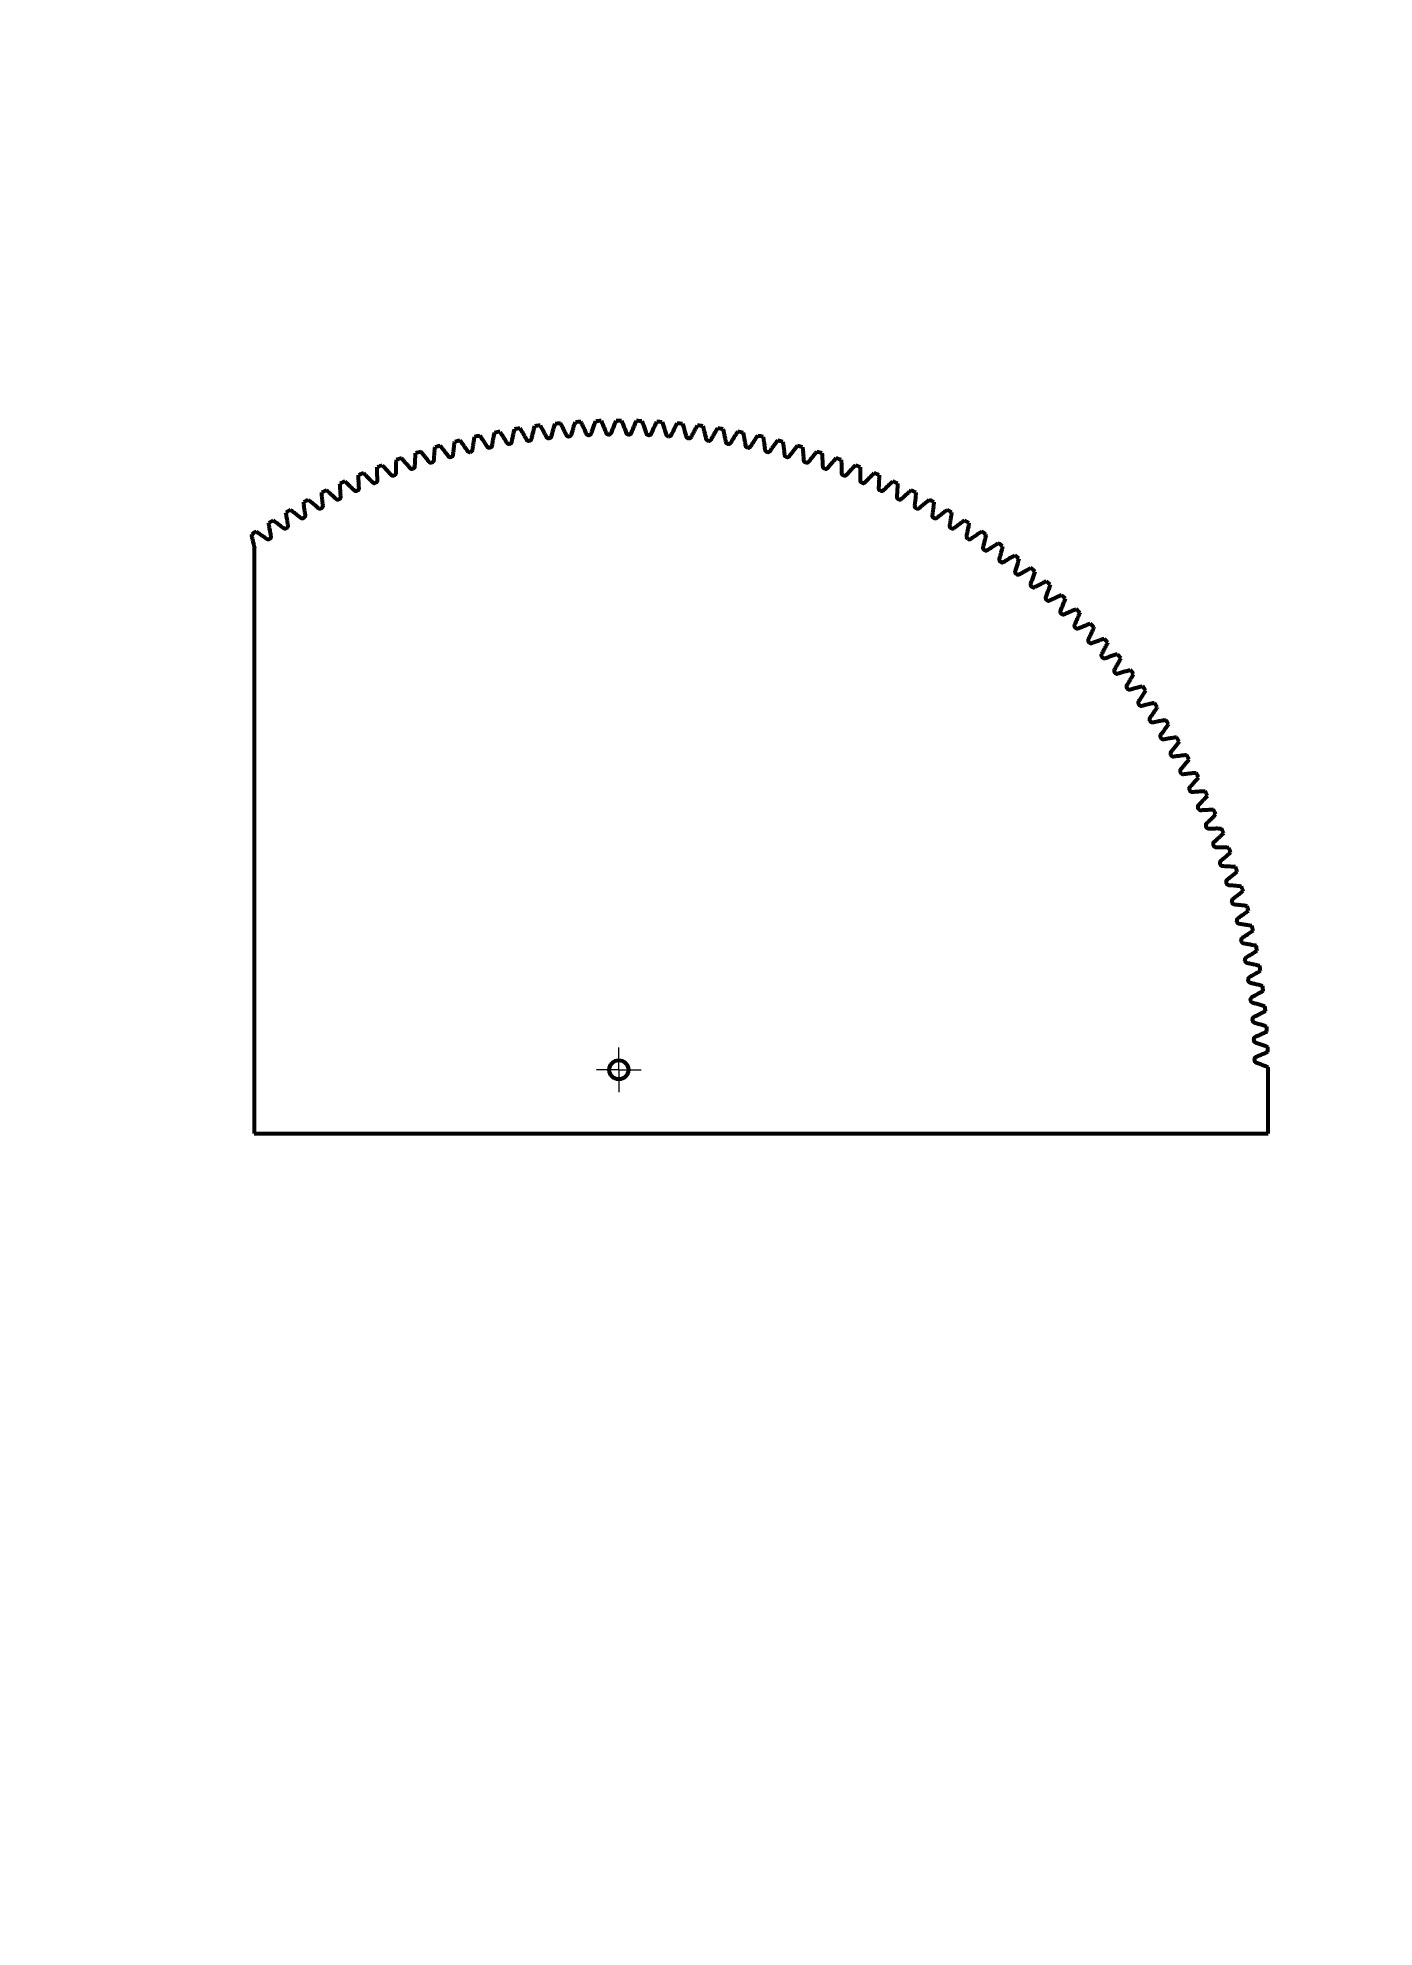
# Model space of a CAD drawing. Header units: millimetres. Extents: x 0 to 210, y 0 to 297.
import ezdxf

# ---------------------------------------------------------------- set-up
doc = ezdxf.new("R2010")
doc.units = ezdxf.units.MM
doc.linetypes.add('K5LT_AXLED', pattern=[12, 7.5, -1.5, 1.5, -1.5])
doc.linetypes.add('K5LT_BASIC', pattern=[0])
doc.layers.add('Системный слой', color=7, linetype='Continuous')

# ---------------------------------------------------------------- blocks, each defined once
blk = doc.blocks.new('U0')
at = {"layer": 'Системный слой', "color": 30, "linetype": 'K5LT_AXLED', "lineweight": 18, "true_color": 0xff8000}
for q in [(91.3, 138.28), (87.8, 134.78), (94.8, 134.78), (91.3, 131.28)]:
    blk.add_line((91.3, 134.78), q, dxfattribs=at)

msp = doc.modelspace()

# ---------------------------------------------------------------- linework, layer by layer
at = {"layer": 'Системный слой', "color": 150, "linetype": 'K5LT_BASIC', "lineweight": 60, "true_color": 0x0080ff}
for p, q in [((34, 216.62), (34, 124.78)), ((193.33, 124.78), (193.33, 134.78)), ((34, 124.78), (193.33, 124.78))]:
    msp.add_line(p, q, dxfattribs=at)
msp.add_circle((91.3, 134.78), 1.5, dxfattribs=at)
for radius, start, end in [(102.03, 100.5676, 101.0324), (102.03, 98.7676, 99.2324), (102.03, 96.9676, 97.4324), (102.03, 95.1676, 95.6324), (102.03, 93.3676, 93.8324), (102.03, 91.5676, 92.0324), (99.88, 90.8631, 90.9369), (102.03, 89.7676, 90.2324), (99.88, 89.0631, 89.1369), (102.03, 87.9676, 88.4324), (102.03, 86.1676, 86.6324), (102.03, 84.3676, 84.8324), (102.03, 82.5676, 83.0324), (102.03, 80.7676, 81.2324), (102.03, 78.9676, 79.4324), (102.03, 107.7676, 108.2324), (102.03, 105.9676, 106.4324), (102.03, 104.1676, 104.6324), (99.88, 103.4631, 103.5369), (102.03, 102.3676, 102.8324), (99.88, 101.6631, 101.7369), (99.88, 99.8631, 99.9369), (99.88, 98.0631, 98.1369), (99.88, 96.2631, 96.3369), (99.88, 94.4631, 94.5369), (99.88, 92.6631, 92.7369), (99.88, 87.2631, 87.3369), (99.88, 85.4631, 85.5369), (99.88, 83.6631, 83.7369), (99.88, 81.8631, 81.9369), (99.88, 80.0631, 80.1369), (99.88, 78.2631, 78.3369), (102.03, 77.1676, 77.6324), (99.88, 76.4631, 76.5369), (102.03, 75.3676, 75.8324), (102.03, 73.5676, 74.0324), (102.03, 71.7676, 72.2324), (102.03, 111.3676, 111.8324), (102.03, 109.5676, 110.0324), (99.88, 108.8631, 108.9369), (99.88, 107.0631, 107.1369), (99.88, 105.2631, 105.3369), (99.88, 74.6631, 74.7369), (99.88, 72.8631, 72.9369), (99.88, 71.0631, 71.1369), (102.03, 69.9676, 70.4324), (102.03, 68.1676, 68.6324), (102.03, 116.7676, 117.2324), (102.03, 114.9676, 115.4324), (99.88, 114.2631, 114.3369), (102.03, 113.1676, 113.6324), (99.88, 112.4631, 112.5369), (99.88, 110.6631, 110.7369), (99.88, 69.2631, 69.3369), (99.88, 67.4631, 67.5369), (102.03, 66.3676, 66.8324), (99.88, 65.6631, 65.7369), (102.03, 64.5676, 65.0324), (102.03, 62.7676, 63.2324), (102.03, 120.3676, 120.8324), (102.03, 118.5676, 119.0324), (99.88, 117.8631, 117.9369), (99.88, 116.0631, 116.1369), (99.88, 63.8631, 63.9369), (99.88, 62.0631, 62.1369), (102.03, 60.9676, 61.4324), (102.03, 59.1676, 59.6324), (102.03, 122.1676, 122.6324), (99.88, 121.4631, 121.5369), (99.88, 119.6631, 119.7369), (99.88, 60.2631, 60.3369), (99.88, 58.4631, 58.5369), (102.03, 57.3676, 57.8324), (102.03, 123.9676, 124.4324), (99.88, 123.2631, 123.3369), (99.88, 56.6631, 56.7369), (102.03, 55.5676, 56.0324), (102.03, 53.7676, 54.2324), (99.88, 54.8631, 54.9369), (99.88, 53.0631, 53.1369), (102.03, 51.9676, 52.4324), (99.88, 51.2631, 51.3369), (102.03, 50.1676, 50.6324), (102.03, 48.3676, 48.8324), (99.88, 49.4631, 49.5369), (99.88, 47.6631, 47.7369), (102.03, 46.5676, 47.0324), (99.88, 45.8631, 45.9369), (102.03, 44.7676, 45.2324), (99.88, 44.0631, 44.1369), (99.88, 42.2631, 42.3369), (102.03, 42.9676, 43.4324), (102.03, 41.1676, 41.6324), (99.88, 40.4631, 40.5369), (102.03, 39.3676, 39.8324), (99.88, 38.6631, 38.7369), (102.03, 37.5676, 38.0324), (99.88, 36.8631, 36.9369), (102.03, 35.7676, 36.2324), (99.88, 35.0631, 35.1369), (102.03, 33.9676, 34.4324), (99.88, 33.2631, 33.3369), (102.03, 32.1676, 32.6324), (99.88, 31.4631, 31.5369), (99.88, 29.6631, 29.7369), (102.03, 30.3676, 30.8324), (102.03, 28.5676, 29.0324), (99.88, 27.8631, 27.9369), (102.03, 26.7676, 27.2324), (99.88, 26.0631, 26.1369), (102.03, 24.9676, 25.4324), (99.88, 24.2631, 24.3369), (102.03, 23.1676, 23.6324), (99.88, 22.4631, 22.5369), (102.03, 21.3676, 21.8324), (99.88, 20.6631, 20.7369), (102.03, 19.5676, 20.0324), (99.88, 18.8631, 18.9369), (102.03, 17.7676, 18.2324), (99.88, 17.0631, 17.1369), (102.03, 15.9676, 16.4324), (99.88, 15.2631, 15.3369), (102.03, 14.1676, 14.6324), (99.88, 13.4631, 13.5369), (102.03, 12.3676, 12.8324), (99.88, 11.6631, 11.7369), (99.88, 9.8631, 9.9369), (102.03, 10.5676, 11.0324), (99.88, 8.0631, 8.1369), (102.03, 8.7676, 9.2324), (99.88, 6.2631, 6.3369), (102.03, 6.9676, 7.4324), (99.88, 4.4631, 4.5369), (102.03, 5.1676, 5.6324), (102.03, 3.3676, 3.8324), (99.88, 2.6631, 2.7369), (102.03, 1.5676, 2.0324), (99.88, 0.8631, 0.9369), (102.03, 0, 0.2324)]:
    msp.add_arc((91.3, 134.78), radius, start, end, dxfattribs=at)
for points, knots in [([(71.41, 232.92), (71.42, 233.03), (71.44, 233.14), (71.48, 233.37), (71.5, 233.48), (71.53, 233.7), (71.55, 233.81), (71.59, 234.03), (71.62, 234.15), (71.66, 234.37), (71.68, 234.48), (71.73, 234.7), (71.75, 234.82), (71.77, 234.93)], [0, 0, 0, 0, 1.818996, 1.818996, 3.643728, 3.643728, 5.474194, 5.474194, 7.310394, 7.310394, 9.15233, 9.15233, 11, 11, 11, 11]), ([(72.59, 235.08), (72.65, 234.99), (72.71, 234.89), (72.84, 234.7), (72.9, 234.61), (73.02, 234.41), (73.08, 234.32), (73.2, 234.13), (73.26, 234.03), (73.38, 233.84), (73.44, 233.74), (73.55, 233.55), (73.61, 233.45), (73.67, 233.35)], [0, 0, 0, 0, 1.84767, 1.84767, 3.689606, 3.689606, 5.525806, 5.525806, 7.356272, 7.356272, 9.181004, 9.181004, 11, 11, 11, 11]), ([(74.5, 233.5), (74.52, 233.61), (74.54, 233.72), (74.58, 233.94), (74.61, 234.05), (74.65, 234.27), (74.67, 234.38), (74.72, 234.6), (74.75, 234.72), (74.8, 234.94), (74.82, 235.05), (74.87, 235.27), (74.9, 235.38), (74.93, 235.49)], [0, 0, 0, 0, 1.818996, 1.818996, 3.643728, 3.643728, 5.474194, 5.474194, 7.310394, 7.310394, 9.15233, 9.15233, 11, 11, 11, 11]), ([(75.75, 235.62), (75.81, 235.52), (75.86, 235.43), (75.98, 235.23), (76.04, 235.13), (76.16, 234.94), (76.22, 234.84), (76.33, 234.64), (76.39, 234.55), (76.5, 234.35), (76.55, 234.25), (76.66, 234.06), (76.72, 233.96), (76.77, 233.86)], [0, 0, 0, 0, 1.84767, 1.84767, 3.689606, 3.689606, 5.525806, 5.525806, 7.356272, 7.356272, 9.181004, 9.181004, 11, 11, 11, 11]), ([(77.61, 233.98), (77.63, 234.09), (77.66, 234.2), (77.71, 234.42), (77.73, 234.53), (77.78, 234.75), (77.81, 234.86), (77.87, 235.08), (77.89, 235.19), (77.95, 235.41), (77.98, 235.52), (78.04, 235.74), (78.07, 235.85), (78.1, 235.96)], [0, 0, 0, 0, 1.818996, 1.818996, 3.643728, 3.643728, 5.474194, 5.474194, 7.310394, 7.310394, 9.15233, 9.15233, 11, 11, 11, 11]), ([(78.92, 236.06), (78.98, 235.96), (79.03, 235.86), (79.15, 235.66), (79.2, 235.56), (79.31, 235.36), (79.37, 235.27), (79.47, 235.07), (79.53, 234.97), (79.63, 234.77), (79.68, 234.67), (79.79, 234.47), (79.84, 234.37), (79.89, 234.27)], [0, 0, 0, 0, 1.84767, 1.84767, 3.689606, 3.689606, 5.525806, 5.525806, 7.356272, 7.356272, 9.181004, 9.181004, 11, 11, 11, 11]), ([(80.73, 234.36), (80.76, 234.47), (80.78, 234.58), (80.84, 234.79), (80.87, 234.9), (80.93, 235.12), (80.96, 235.23), (81.02, 235.45), (81.05, 235.56), (81.12, 235.78), (81.15, 235.88), (81.22, 236.1), (81.25, 236.21), (81.28, 236.32)], [0, 0, 0, 0, 1.818996, 1.818996, 3.643728, 3.643728, 5.474194, 5.474194, 7.310394, 7.310394, 9.15233, 9.15233, 11, 11, 11, 11]), ([(82.11, 236.4), (82.16, 236.3), (82.21, 236.2), (82.32, 236), (82.37, 235.89), (82.48, 235.69), (82.53, 235.59), (82.63, 235.39), (82.68, 235.29), (82.78, 235.08), (82.83, 234.98), (82.92, 234.78), (82.97, 234.68), (83.02, 234.57)], [0, 0, 0, 0, 1.84767, 1.84767, 3.689606, 3.689606, 5.525806, 5.525806, 7.356272, 7.356272, 9.181004, 9.181004, 11, 11, 11, 11]), ([(83.52, 234.36), (83.55, 234.37), (83.58, 234.37), (83.63, 234.38), (83.65, 234.39), (83.69, 234.42), (83.72, 234.43), (83.76, 234.46), (83.77, 234.48), (83.81, 234.52), (83.82, 234.55), (83.85, 234.59), (83.85, 234.62), (83.86, 234.64)], [0, 0, 0, 0, 1.82934, 1.82934, 3.658713, 3.658713, 5.488244, 5.488244, 7.318425, 7.318425, 9.15139, 9.15139, 11, 11, 11, 11]), ([(83.86, 234.64), (83.89, 234.75), (83.92, 234.86), (83.99, 235.07), (84.02, 235.18), (84.09, 235.4), (84.12, 235.51), (84.19, 235.72), (84.22, 235.83), (84.29, 236.05), (84.33, 236.15), (84.4, 236.37), (84.44, 236.48), (84.48, 236.59)], [0, 0, 0, 0, 1.818996, 1.818996, 3.643728, 3.643728, 5.474194, 5.474194, 7.310394, 7.310394, 9.15233, 9.15233, 11, 11, 11, 11]), ([(85.3, 236.64), (85.35, 236.54), (85.4, 236.43), (85.5, 236.23), (85.55, 236.12), (85.65, 235.92), (85.7, 235.82), (85.79, 235.61), (85.84, 235.51), (85.93, 235.3), (85.98, 235.2), (86.07, 234.99), (86.11, 234.89), (86.16, 234.79)], [0, 0, 0, 0, 1.84767, 1.84767, 3.689606, 3.689606, 5.525806, 5.525806, 7.356272, 7.356272, 9.181004, 9.181004, 11, 11, 11, 11]), ([(86.16, 234.79), (86.17, 234.76), (86.18, 234.74), (86.21, 234.7), (86.23, 234.68), (86.26, 234.64), (86.29, 234.62), (86.33, 234.6), (86.35, 234.59), (86.4, 234.57), (86.43, 234.56), (86.48, 234.55), (86.5, 234.55), (86.53, 234.55)], [0, 0, 0, 0, 1.84861, 1.84861, 3.681575, 3.681575, 5.511756, 5.511756, 7.341287, 7.341287, 9.17066, 9.17066, 11, 11, 11, 11]), ([(86.66, 234.56), (86.68, 234.56), (86.71, 234.56), (86.76, 234.58), (86.78, 234.59), (86.83, 234.61), (86.85, 234.62), (86.89, 234.65), (86.91, 234.67), (86.94, 234.71), (86.96, 234.73), (86.98, 234.78), (86.99, 234.8), (87, 234.82)], [0, 0, 0, 0, 1.82934, 1.82934, 3.658713, 3.658713, 5.488244, 5.488244, 7.318425, 7.318425, 9.15139, 9.15139, 11, 11, 11, 11]), ([(87, 234.82), (87.04, 234.93), (87.07, 235.04), (87.14, 235.25), (87.18, 235.36), (87.25, 235.57), (87.29, 235.68), (87.36, 235.89), (87.4, 236), (87.48, 236.22), (87.52, 236.32), (87.6, 236.54), (87.64, 236.64), (87.68, 236.75)], [0, 0, 0, 0, 1.818996, 1.818996, 3.643728, 3.643728, 5.474194, 5.474194, 7.310394, 7.310394, 9.15233, 9.15233, 11, 11, 11, 11]), ([(88.51, 236.78), (88.55, 236.67), (88.6, 236.57), (88.69, 236.36), (88.74, 236.26), (88.83, 236.05), (88.87, 235.94), (88.96, 235.73), (89.01, 235.63), (89.09, 235.42), (89.14, 235.32), (89.22, 235.11), (89.26, 235), (89.3, 234.9)], [0, 0, 0, 0, 1.84767, 1.84767, 3.689606, 3.689606, 5.525806, 5.525806, 7.356272, 7.356272, 9.181004, 9.181004, 11, 11, 11, 11]), ([(89.3, 234.9), (89.31, 234.87), (89.32, 234.85), (89.35, 234.81), (89.37, 234.79), (89.4, 234.75), (89.42, 234.73), (89.47, 234.7), (89.49, 234.69), (89.54, 234.67), (89.56, 234.66), (89.61, 234.65), (89.64, 234.65), (89.66, 234.65)], [0, 0, 0, 0, 1.84861, 1.84861, 3.681575, 3.681575, 5.511756, 5.511756, 7.341287, 7.341287, 9.17066, 9.17066, 11, 11, 11, 11]), ([(89.79, 234.66), (89.82, 234.66), (89.84, 234.66), (89.89, 234.67), (89.92, 234.68), (89.97, 234.7), (89.99, 234.71), (90.03, 234.74), (90.05, 234.76), (90.08, 234.8), (90.1, 234.82), (90.13, 234.86), (90.14, 234.89), (90.15, 234.91)], [0, 0, 0, 0, 1.82934, 1.82934, 3.658713, 3.658713, 5.488244, 5.488244, 7.318425, 7.318425, 9.15139, 9.15139, 11, 11, 11, 11]), ([(90.15, 234.91), (90.18, 235.02), (90.22, 235.12), (90.3, 235.33), (90.34, 235.44), (90.42, 235.65), (90.46, 235.76), (90.54, 235.97), (90.58, 236.07), (90.67, 236.29), (90.71, 236.39), (90.8, 236.6), (90.84, 236.71), (90.88, 236.81)], [0, 0, 0, 0, 1.818996, 1.818996, 3.643728, 3.643728, 5.474194, 5.474194, 7.310394, 7.310394, 9.15233, 9.15233, 11, 11, 11, 11]), ([(91.71, 236.81), (91.76, 236.71), (91.8, 236.6), (91.89, 236.39), (91.93, 236.29), (92.01, 236.07), (92.05, 235.97), (92.14, 235.76), (92.18, 235.65), (92.26, 235.44), (92.29, 235.33), (92.37, 235.12), (92.41, 235.02), (92.45, 234.91)], [0, 0, 0, 0, 1.84767, 1.84767, 3.689606, 3.689606, 5.525806, 5.525806, 7.356272, 7.356272, 9.181004, 9.181004, 11, 11, 11, 11]), ([(92.45, 234.91), (92.46, 234.89), (92.47, 234.86), (92.49, 234.82), (92.51, 234.8), (92.54, 234.76), (92.56, 234.74), (92.61, 234.71), (92.63, 234.7), (92.68, 234.68), (92.7, 234.67), (92.75, 234.66), (92.78, 234.66), (92.8, 234.66)], [0, 0, 0, 0, 1.84861, 1.84861, 3.681575, 3.681575, 5.511756, 5.511756, 7.341287, 7.341287, 9.17066, 9.17066, 11, 11, 11, 11]), ([(92.93, 234.65), (92.96, 234.65), (92.98, 234.65), (93.03, 234.66), (93.06, 234.67), (93.11, 234.69), (93.13, 234.7), (93.17, 234.73), (93.19, 234.75), (93.23, 234.79), (93.24, 234.81), (93.27, 234.85), (93.28, 234.87), (93.29, 234.9)], [0, 0, 0, 0, 1.82934, 1.82934, 3.658713, 3.658713, 5.488244, 5.488244, 7.318425, 7.318425, 9.15139, 9.15139, 11, 11, 11, 11]), ([(93.29, 234.9), (93.33, 235), (93.37, 235.11), (93.46, 235.32), (93.5, 235.42), (93.59, 235.63), (93.63, 235.73), (93.72, 235.94), (93.76, 236.05), (93.86, 236.26), (93.9, 236.36), (93.99, 236.57), (94.04, 236.67), (94.09, 236.78)], [0, 0, 0, 0, 1.818996, 1.818996, 3.643728, 3.643728, 5.474194, 5.474194, 7.310394, 7.310394, 9.15233, 9.15233, 11, 11, 11, 11]), ([(94.92, 236.75), (94.96, 236.64), (95, 236.54), (95.08, 236.32), (95.12, 236.22), (95.19, 236), (95.23, 235.89), (95.31, 235.68), (95.34, 235.57), (95.42, 235.36), (95.45, 235.25), (95.52, 235.04), (95.56, 234.93), (95.59, 234.82)], [0, 0, 0, 0, 1.84767, 1.84767, 3.689606, 3.689606, 5.525806, 5.525806, 7.356272, 7.356272, 9.181004, 9.181004, 11, 11, 11, 11]), ([(95.59, 234.82), (95.6, 234.8), (95.61, 234.78), (95.64, 234.73), (95.65, 234.71), (95.68, 234.67), (95.7, 234.65), (95.74, 234.62), (95.77, 234.61), (95.81, 234.59), (95.84, 234.58), (95.89, 234.56), (95.91, 234.56), (95.94, 234.56)], [0, 0, 0, 0, 1.84861, 1.84861, 3.681575, 3.681575, 5.511756, 5.511756, 7.341287, 7.341287, 9.17066, 9.17066, 11, 11, 11, 11]), ([(96.07, 234.55), (96.09, 234.55), (96.12, 234.55), (96.17, 234.56), (96.19, 234.57), (96.24, 234.59), (96.27, 234.6), (96.31, 234.62), (96.33, 234.64), (96.37, 234.68), (96.38, 234.7), (96.41, 234.74), (96.43, 234.76), (96.44, 234.79)], [0, 0, 0, 0, 1.82934, 1.82934, 3.658713, 3.658713, 5.488244, 5.488244, 7.318425, 7.318425, 9.15139, 9.15139, 11, 11, 11, 11]), ([(96.44, 234.79), (96.48, 234.89), (96.53, 234.99), (96.62, 235.2), (96.66, 235.3), (96.75, 235.51), (96.8, 235.61), (96.9, 235.82), (96.94, 235.92), (97.04, 236.12), (97.09, 236.23), (97.19, 236.43), (97.24, 236.54), (97.29, 236.64)], [0, 0, 0, 0, 1.818996, 1.818996, 3.643728, 3.643728, 5.474194, 5.474194, 7.310394, 7.310394, 9.15233, 9.15233, 11, 11, 11, 11]), ([(98.12, 236.59), (98.15, 236.48), (98.19, 236.37), (98.26, 236.15), (98.3, 236.05), (98.37, 235.83), (98.41, 235.72), (98.47, 235.51), (98.51, 235.4), (98.57, 235.18), (98.61, 235.07), (98.67, 234.86), (98.7, 234.75), (98.73, 234.64)], [0, 0, 0, 0, 1.84767, 1.84767, 3.689606, 3.689606, 5.525806, 5.525806, 7.356272, 7.356272, 9.181004, 9.181004, 11, 11, 11, 11]), ([(98.73, 234.64), (98.74, 234.62), (98.75, 234.59), (98.77, 234.55), (98.79, 234.52), (98.82, 234.48), (98.84, 234.46), (98.88, 234.43), (98.9, 234.42), (98.95, 234.39), (98.97, 234.38), (99.02, 234.37), (99.04, 234.37), (99.07, 234.36)], [0, 0, 0, 0, 1.84861, 1.84861, 3.681575, 3.681575, 5.511756, 5.511756, 7.341287, 7.341287, 9.17066, 9.17066, 11, 11, 11, 11]), ([(99.57, 234.57), (99.62, 234.68), (99.67, 234.78), (99.77, 234.98), (99.82, 235.08), (99.92, 235.29), (99.97, 235.39), (100.07, 235.59), (100.12, 235.69), (100.22, 235.89), (100.27, 236), (100.38, 236.2), (100.43, 236.3), (100.49, 236.4)], [0, 0, 0, 0, 1.818996, 1.818996, 3.643728, 3.643728, 5.474194, 5.474194, 7.310394, 7.310394, 9.15233, 9.15233, 11, 11, 11, 11]), ([(101.31, 236.32), (101.35, 236.21), (101.38, 236.1), (101.44, 235.88), (101.48, 235.78), (101.54, 235.56), (101.57, 235.45), (101.63, 235.23), (101.66, 235.12), (101.72, 234.9), (101.75, 234.79), (101.81, 234.58), (101.84, 234.47), (101.87, 234.36)], [0, 0, 0, 0, 1.84767, 1.84767, 3.689606, 3.689606, 5.525806, 5.525806, 7.356272, 7.356272, 9.181004, 9.181004, 11, 11, 11, 11]), ([(102.71, 234.27), (102.76, 234.37), (102.81, 234.47), (102.91, 234.67), (102.96, 234.77), (103.07, 234.97), (103.12, 235.07), (103.23, 235.27), (103.28, 235.36), (103.39, 235.56), (103.45, 235.66), (103.56, 235.86), (103.62, 235.96), (103.67, 236.06)], [0, 0, 0, 0, 1.818996, 1.818996, 3.643728, 3.643728, 5.474194, 5.474194, 7.310394, 7.310394, 9.15233, 9.15233, 11, 11, 11, 11]), ([(104.5, 235.96), (104.53, 235.85), (104.56, 235.74), (104.62, 235.52), (104.64, 235.41), (104.7, 235.19), (104.73, 235.08), (104.78, 234.86), (104.81, 234.75), (104.86, 234.53), (104.89, 234.42), (104.94, 234.2), (104.96, 234.09), (104.99, 233.98)], [0, 0, 0, 0, 1.84767, 1.84767, 3.689606, 3.689606, 5.525806, 5.525806, 7.356272, 7.356272, 9.181004, 9.181004, 11, 11, 11, 11]), ([(105.82, 233.86), (105.88, 233.96), (105.93, 234.06), (106.04, 234.25), (106.1, 234.35), (106.21, 234.55), (106.27, 234.64), (106.38, 234.84), (106.44, 234.94), (106.55, 235.13), (106.61, 235.23), (106.73, 235.43), (106.79, 235.52), (106.85, 235.62)], [0, 0, 0, 0, 1.818996, 1.818996, 3.643728, 3.643728, 5.474194, 5.474194, 7.310394, 7.310394, 9.15233, 9.15233, 11, 11, 11, 11]), ([(107.67, 235.49), (107.69, 235.38), (107.72, 235.27), (107.77, 235.05), (107.8, 234.94), (107.85, 234.72), (107.87, 234.6), (107.92, 234.38), (107.94, 234.27), (107.99, 234.05), (108.01, 233.94), (108.06, 233.72), (108.08, 233.61), (108.1, 233.5)], [0, 0, 0, 0, 1.84767, 1.84767, 3.689606, 3.689606, 5.525806, 5.525806, 7.356272, 7.356272, 9.181004, 9.181004, 11, 11, 11, 11]), ([(108.93, 233.35), (108.99, 233.45), (109.04, 233.55), (109.16, 233.74), (109.22, 233.84), (109.34, 234.03), (109.39, 234.13), (109.51, 234.32), (109.58, 234.41), (109.7, 234.61), (109.76, 234.7), (109.88, 234.89), (109.95, 234.99), (110.01, 235.08)], [0, 0, 0, 0, 1.818996, 1.818996, 3.643728, 3.643728, 5.474194, 5.474194, 7.310394, 7.310394, 9.15233, 9.15233, 11, 11, 11, 11]), ([(110.82, 234.93), (110.85, 234.82), (110.87, 234.7), (110.91, 234.48), (110.94, 234.37), (110.98, 234.15), (111, 234.03), (111.04, 233.81), (111.06, 233.7), (111.1, 233.48), (111.12, 233.37), (111.15, 233.14), (111.17, 233.03), (111.19, 232.92)], [0, 0, 0, 0, 1.84767, 1.84767, 3.689606, 3.689606, 5.525806, 5.525806, 7.356272, 7.356272, 9.181004, 9.181004, 11, 11, 11, 11]), ([(59.26, 229.65), (59.27, 229.77), (59.27, 229.88), (59.28, 230.1), (59.28, 230.22), (59.29, 230.44), (59.3, 230.56), (59.31, 230.78), (59.32, 230.9), (59.33, 231.12), (59.34, 231.24), (59.36, 231.46), (59.37, 231.58), (59.37, 231.69)], [0, 0, 0, 0, 1.818996, 1.818996, 3.643728, 3.643728, 5.474194, 5.474194, 7.310394, 7.310394, 9.15233, 9.15233, 11, 11, 11, 11]), ([(60.16, 231.95), (60.24, 231.86), (60.31, 231.77), (60.46, 231.6), (60.53, 231.51), (60.68, 231.34), (60.75, 231.25), (60.89, 231.07), (60.96, 230.99), (61.1, 230.81), (61.17, 230.72), (61.31, 230.54), (61.38, 230.45), (61.45, 230.37)], [0, 0, 0, 0, 1.84767, 1.84767, 3.689606, 3.689606, 5.525806, 5.525806, 7.356272, 7.356272, 9.181004, 9.181004, 11, 11, 11, 11]), ([(62.26, 230.61), (62.26, 230.73), (62.27, 230.84), (62.29, 231.06), (62.3, 231.18), (62.31, 231.4), (62.32, 231.51), (62.34, 231.74), (62.35, 231.85), (62.37, 232.08), (62.39, 232.19), (62.41, 232.42), (62.42, 232.53), (62.43, 232.65)], [0, 0, 0, 0, 1.818996, 1.818996, 3.643728, 3.643728, 5.474194, 5.474194, 7.310394, 7.310394, 9.15233, 9.15233, 11, 11, 11, 11]), ([(63.23, 232.88), (63.3, 232.79), (63.37, 232.7), (63.51, 232.52), (63.58, 232.43), (63.72, 232.25), (63.79, 232.16), (63.93, 231.98), (64, 231.89), (64.13, 231.71), (64.2, 231.62), (64.34, 231.44), (64.4, 231.35), (64.47, 231.26)], [0, 0, 0, 0, 1.84767, 1.84767, 3.689606, 3.689606, 5.525806, 5.525806, 7.356272, 7.356272, 9.181004, 9.181004, 11, 11, 11, 11]), ([(65.28, 231.48), (65.29, 231.59), (65.3, 231.7), (65.33, 231.93), (65.34, 232.04), (65.36, 232.26), (65.37, 232.38), (65.4, 232.6), (65.42, 232.71), (65.44, 232.94), (65.46, 233.05), (65.49, 233.28), (65.51, 233.39), (65.52, 233.5)], [0, 0, 0, 0, 1.818996, 1.818996, 3.643728, 3.643728, 5.474194, 5.474194, 7.310394, 7.310394, 9.15233, 9.15233, 11, 11, 11, 11]), ([(66.32, 233.71), (66.39, 233.62), (66.46, 233.53), (66.6, 233.34), (66.67, 233.25), (66.8, 233.07), (66.87, 232.98), (67, 232.79), (67.06, 232.7), (67.19, 232.52), (67.26, 232.42), (67.38, 232.24), (67.45, 232.14), (67.51, 232.05)], [0, 0, 0, 0, 1.84767, 1.84767, 3.689606, 3.689606, 5.525806, 5.525806, 7.356272, 7.356272, 9.181004, 9.181004, 11, 11, 11, 11]), ([(67.51, 232.05), (67.53, 232.03), (67.54, 232.01), (67.58, 231.97), (67.6, 231.96), (67.64, 231.93), (67.67, 231.92), (67.71, 231.9), (67.74, 231.89), (67.79, 231.88), (67.82, 231.88), (67.87, 231.88), (67.89, 231.89), (67.92, 231.89)], [0, 0, 0, 0, 1.84861, 1.84861, 3.681575, 3.681575, 5.511756, 5.511756, 7.341287, 7.341287, 9.17066, 9.17066, 11, 11, 11, 11]), ([(68.04, 231.92), (68.07, 231.93), (68.09, 231.94), (68.14, 231.96), (68.16, 231.97), (68.2, 232), (68.22, 232.02), (68.26, 232.06), (68.27, 232.08), (68.3, 232.12), (68.31, 232.15), (68.32, 232.2), (68.33, 232.22), (68.33, 232.25)], [0, 0, 0, 0, 1.82934, 1.82934, 3.658713, 3.658713, 5.488244, 5.488244, 7.318425, 7.318425, 9.15139, 9.15139, 11, 11, 11, 11]), ([(68.33, 232.25), (68.35, 232.36), (68.36, 232.47), (68.39, 232.69), (68.41, 232.81), (68.44, 233.03), (68.45, 233.14), (68.49, 233.37), (68.5, 233.48), (68.54, 233.7), (68.56, 233.82), (68.6, 234.04), (68.62, 234.15), (68.64, 234.27)], [0, 0, 0, 0, 1.818996, 1.818996, 3.643728, 3.643728, 5.474194, 5.474194, 7.310394, 7.310394, 9.15233, 9.15233, 11, 11, 11, 11]), ([(69.44, 234.45), (69.51, 234.35), (69.58, 234.26), (69.71, 234.07), (69.77, 233.98), (69.9, 233.79), (69.96, 233.7), (70.09, 233.51), (70.15, 233.41), (70.27, 233.22), (70.34, 233.13), (70.46, 232.94), (70.52, 232.85), (70.58, 232.75)], [0, 0, 0, 0, 1.84767, 1.84767, 3.689606, 3.689606, 5.525806, 5.525806, 7.356272, 7.356272, 9.181004, 9.181004, 11, 11, 11, 11]), ([(70.58, 232.75), (70.59, 232.73), (70.61, 232.71), (70.64, 232.67), (70.66, 232.65), (70.71, 232.62), (70.73, 232.61), (70.78, 232.59), (70.8, 232.58), (70.85, 232.57), (70.88, 232.57), (70.93, 232.57), (70.95, 232.57), (70.98, 232.58)], [0, 0, 0, 0, 1.84861, 1.84861, 3.681575, 3.681575, 5.511756, 5.511756, 7.341287, 7.341287, 9.17066, 9.17066, 11, 11, 11, 11]), ([(71.11, 232.6), (71.13, 232.61), (71.16, 232.62), (71.2, 232.64), (71.23, 232.65), (71.27, 232.68), (71.29, 232.7), (71.32, 232.73), (71.34, 232.75), (71.37, 232.8), (71.38, 232.82), (71.39, 232.87), (71.4, 232.9), (71.41, 232.92)], [0, 0, 0, 0, 1.82934, 1.82934, 3.658713, 3.658713, 5.488244, 5.488244, 7.318425, 7.318425, 9.15139, 9.15139, 11, 11, 11, 11]), ([(73.67, 233.35), (73.68, 233.33), (73.69, 233.31), (73.73, 233.27), (73.75, 233.25), (73.79, 233.22), (73.81, 233.21), (73.86, 233.19), (73.88, 233.18), (73.93, 233.17), (73.96, 233.16), (74.01, 233.16), (74.04, 233.16), (74.06, 233.17)], [0, 0, 0, 0, 1.84861, 1.84861, 3.681575, 3.681575, 5.511756, 5.511756, 7.341287, 7.341287, 9.17066, 9.17066, 11, 11, 11, 11]), ([(74.19, 233.19), (74.21, 233.19), (74.24, 233.2), (74.29, 233.22), (74.31, 233.23), (74.35, 233.26), (74.37, 233.28), (74.41, 233.31), (74.43, 233.33), (74.45, 233.38), (74.47, 233.4), (74.49, 233.45), (74.49, 233.47), (74.5, 233.5)], [0, 0, 0, 0, 1.82934, 1.82934, 3.658713, 3.658713, 5.488244, 5.488244, 7.318425, 7.318425, 9.15139, 9.15139, 11, 11, 11, 11]), ([(76.77, 233.86), (76.78, 233.83), (76.8, 233.81), (76.83, 233.77), (76.85, 233.76), (76.89, 233.72), (76.91, 233.71), (76.96, 233.69), (76.98, 233.68), (77.03, 233.66), (77.06, 233.66), (77.11, 233.66), (77.13, 233.66), (77.16, 233.66)], [0, 0, 0, 0, 1.84861, 1.84861, 3.681575, 3.681575, 5.511756, 5.511756, 7.341287, 7.341287, 9.17066, 9.17066, 11, 11, 11, 11]), ([(77.29, 233.68), (77.31, 233.68), (77.34, 233.69), (77.39, 233.71), (77.41, 233.72), (77.45, 233.74), (77.47, 233.76), (77.51, 233.79), (77.53, 233.81), (77.56, 233.86), (77.57, 233.88), (77.59, 233.93), (77.6, 233.95), (77.61, 233.98)], [0, 0, 0, 0, 1.82934, 1.82934, 3.658713, 3.658713, 5.488244, 5.488244, 7.318425, 7.318425, 9.15139, 9.15139, 11, 11, 11, 11]), ([(79.89, 234.27), (79.9, 234.24), (79.92, 234.22), (79.95, 234.18), (79.97, 234.16), (80, 234.13), (80.03, 234.11), (80.07, 234.09), (80.1, 234.08), (80.14, 234.06), (80.17, 234.06), (80.22, 234.05), (80.25, 234.05), (80.27, 234.06)], [0, 0, 0, 0, 1.84861, 1.84861, 3.681575, 3.681575, 5.511756, 5.511756, 7.341287, 7.341287, 9.17066, 9.17066, 11, 11, 11, 11]), ([(80.4, 234.07), (80.43, 234.07), (80.45, 234.08), (80.5, 234.09), (80.52, 234.1), (80.57, 234.13), (80.59, 234.15), (80.63, 234.18), (80.65, 234.2), (80.68, 234.24), (80.69, 234.26), (80.71, 234.31), (80.72, 234.33), (80.73, 234.36)], [0, 0, 0, 0, 1.82934, 1.82934, 3.658713, 3.658713, 5.488244, 5.488244, 7.318425, 7.318425, 9.15139, 9.15139, 11, 11, 11, 11]), ([(83.02, 234.57), (83.03, 234.55), (83.04, 234.53), (83.07, 234.49), (83.09, 234.47), (83.13, 234.43), (83.15, 234.42), (83.2, 234.39), (83.22, 234.38), (83.27, 234.36), (83.29, 234.36), (83.34, 234.35), (83.37, 234.35), (83.4, 234.35)], [0, 0, 0, 0, 1.84861, 1.84861, 3.681575, 3.681575, 5.511756, 5.511756, 7.341287, 7.341287, 9.17066, 9.17066, 11, 11, 11, 11]), ([(99.2, 234.35), (99.22, 234.35), (99.25, 234.35), (99.3, 234.36), (99.33, 234.36), (99.37, 234.38), (99.4, 234.39), (99.44, 234.42), (99.46, 234.43), (99.5, 234.47), (99.52, 234.49), (99.55, 234.53), (99.56, 234.55), (99.57, 234.57)], [0, 0, 0, 0, 1.82934, 1.82934, 3.658713, 3.658713, 5.488244, 5.488244, 7.318425, 7.318425, 9.15139, 9.15139, 11, 11, 11, 11]), ([(101.87, 234.36), (101.87, 234.33), (101.88, 234.31), (101.9, 234.26), (101.92, 234.24), (101.95, 234.2), (101.97, 234.18), (102, 234.15), (102.03, 234.13), (102.07, 234.1), (102.09, 234.09), (102.14, 234.08), (102.17, 234.07), (102.19, 234.07)], [0, 0, 0, 0, 1.84861, 1.84861, 3.681575, 3.681575, 5.511756, 5.511756, 7.341287, 7.341287, 9.17066, 9.17066, 11, 11, 11, 11]), ([(102.32, 234.06), (102.35, 234.05), (102.37, 234.05), (102.42, 234.06), (102.45, 234.06), (102.5, 234.08), (102.52, 234.09), (102.57, 234.11), (102.59, 234.13), (102.63, 234.16), (102.65, 234.18), (102.68, 234.22), (102.69, 234.24), (102.71, 234.27)], [0, 0, 0, 0, 1.82934, 1.82934, 3.658713, 3.658713, 5.488244, 5.488244, 7.318425, 7.318425, 9.15139, 9.15139, 11, 11, 11, 11]), ([(104.99, 233.98), (104.99, 233.95), (105, 233.93), (105.02, 233.88), (105.04, 233.86), (105.07, 233.81), (105.08, 233.79), (105.12, 233.76), (105.14, 233.74), (105.18, 233.72), (105.21, 233.71), (105.26, 233.69), (105.28, 233.68), (105.31, 233.68)], [0, 0, 0, 0, 1.84861, 1.84861, 3.681575, 3.681575, 5.511756, 5.511756, 7.341287, 7.341287, 9.17066, 9.17066, 11, 11, 11, 11]), ([(105.43, 233.66), (105.46, 233.66), (105.49, 233.66), (105.54, 233.66), (105.56, 233.66), (105.61, 233.68), (105.64, 233.69), (105.68, 233.71), (105.7, 233.72), (105.75, 233.76), (105.76, 233.77), (105.8, 233.81), (105.81, 233.83), (105.82, 233.86)], [0, 0, 0, 0, 1.82934, 1.82934, 3.658713, 3.658713, 5.488244, 5.488244, 7.318425, 7.318425, 9.15139, 9.15139, 11, 11, 11, 11]), ([(108.1, 233.5), (108.1, 233.47), (108.11, 233.45), (108.13, 233.4), (108.14, 233.38), (108.17, 233.33), (108.19, 233.31), (108.22, 233.28), (108.24, 233.26), (108.29, 233.23), (108.31, 233.22), (108.36, 233.2), (108.38, 233.19), (108.41, 233.19)], [0, 0, 0, 0, 1.84861, 1.84861, 3.681575, 3.681575, 5.511756, 5.511756, 7.341287, 7.341287, 9.17066, 9.17066, 11, 11, 11, 11]), ([(108.53, 233.17), (108.56, 233.16), (108.58, 233.16), (108.64, 233.16), (108.66, 233.17), (108.71, 233.18), (108.74, 233.19), (108.78, 233.21), (108.81, 233.22), (108.85, 233.25), (108.87, 233.27), (108.9, 233.31), (108.92, 233.33), (108.93, 233.35)], [0, 0, 0, 0, 1.82934, 1.82934, 3.658713, 3.658713, 5.488244, 5.488244, 7.318425, 7.318425, 9.15139, 9.15139, 11, 11, 11, 11]), ([(111.19, 232.92), (111.19, 232.9), (111.2, 232.87), (111.22, 232.82), (111.23, 232.8), (111.26, 232.75), (111.27, 232.73), (111.31, 232.7), (111.33, 232.68), (111.37, 232.65), (111.39, 232.64), (111.44, 232.62), (111.46, 232.61), (111.49, 232.6)], [0, 0, 0, 0, 1.84861, 1.84861, 3.681575, 3.681575, 5.511756, 5.511756, 7.341287, 7.341287, 9.17066, 9.17066, 11, 11, 11, 11]), ([(111.62, 232.58), (111.64, 232.57), (111.67, 232.57), (111.72, 232.57), (111.74, 232.57), (111.79, 232.58), (111.82, 232.59), (111.87, 232.61), (111.89, 232.62), (111.93, 232.65), (111.95, 232.67), (111.99, 232.71), (112, 232.73), (112.02, 232.75)], [0, 0, 0, 0, 1.82934, 1.82934, 3.658713, 3.658713, 5.488244, 5.488244, 7.318425, 7.318425, 9.15139, 9.15139, 11, 11, 11, 11]), ([(112.02, 232.75), (112.08, 232.85), (112.14, 232.94), (112.26, 233.13), (112.32, 233.22), (112.44, 233.41), (112.51, 233.51), (112.63, 233.7), (112.7, 233.79), (112.82, 233.98), (112.89, 234.07), (113.02, 234.26), (113.08, 234.35), (113.15, 234.45)], [0, 0, 0, 0, 1.818996, 1.818996, 3.643728, 3.643728, 5.474194, 5.474194, 7.310394, 7.310394, 9.15233, 9.15233, 11, 11, 11, 11]), ([(113.96, 234.27), (113.98, 234.15), (114, 234.04), (114.04, 233.82), (114.05, 233.7), (114.09, 233.48), (114.11, 233.37), (114.14, 233.14), (114.16, 233.03), (114.19, 232.81), (114.2, 232.69), (114.23, 232.47), (114.25, 232.36), (114.26, 232.25)], [0, 0, 0, 0, 1.84767, 1.84767, 3.689606, 3.689606, 5.525806, 5.525806, 7.356272, 7.356272, 9.181004, 9.181004, 11, 11, 11, 11]), ([(114.26, 232.25), (114.27, 232.22), (114.27, 232.2), (114.29, 232.15), (114.3, 232.12), (114.32, 232.08), (114.34, 232.06), (114.37, 232.02), (114.39, 232), (114.43, 231.97), (114.46, 231.96), (114.5, 231.94), (114.53, 231.93), (114.55, 231.92)], [0, 0, 0, 0, 1.84861, 1.84861, 3.681575, 3.681575, 5.511756, 5.511756, 7.341287, 7.341287, 9.17066, 9.17066, 11, 11, 11, 11]), ([(114.68, 231.89), (114.7, 231.89), (114.73, 231.88), (114.78, 231.88), (114.81, 231.88), (114.86, 231.89), (114.88, 231.9), (114.93, 231.92), (114.95, 231.93), (115, 231.96), (115.02, 231.97), (115.05, 232.01), (115.07, 232.03), (115.08, 232.05)], [0, 0, 0, 0, 1.82934, 1.82934, 3.658713, 3.658713, 5.488244, 5.488244, 7.318425, 7.318425, 9.15139, 9.15139, 11, 11, 11, 11]), ([(115.08, 232.05), (115.15, 232.14), (115.21, 232.24), (115.34, 232.42), (115.4, 232.52), (115.53, 232.7), (115.6, 232.79), (115.73, 232.98), (115.8, 233.07), (115.93, 233.25), (116, 233.34), (116.13, 233.53), (116.2, 233.62), (116.27, 233.71)], [0, 0, 0, 0, 1.818996, 1.818996, 3.643728, 3.643728, 5.474194, 5.474194, 7.310394, 7.310394, 9.15233, 9.15233, 11, 11, 11, 11]), ([(117.07, 233.5), (117.09, 233.39), (117.1, 233.28), (117.14, 233.05), (117.15, 232.94), (117.18, 232.71), (117.19, 232.6), (117.22, 232.38), (117.23, 232.26), (117.26, 232.04), (117.27, 231.93), (117.29, 231.7), (117.3, 231.59), (117.31, 231.48)], [0, 0, 0, 0, 1.84767, 1.84767, 3.689606, 3.689606, 5.525806, 5.525806, 7.356272, 7.356272, 9.181004, 9.181004, 11, 11, 11, 11]), ([(118.13, 231.26), (118.19, 231.35), (118.26, 231.44), (118.39, 231.62), (118.46, 231.71), (118.6, 231.89), (118.66, 231.98), (118.8, 232.16), (118.87, 232.25), (119.01, 232.43), (119.08, 232.52), (119.22, 232.7), (119.29, 232.79), (119.37, 232.88)], [0, 0, 0, 0, 1.818996, 1.818996, 3.643728, 3.643728, 5.474194, 5.474194, 7.310394, 7.310394, 9.15233, 9.15233, 11, 11, 11, 11]), ([(120.16, 232.65), (120.17, 232.53), (120.19, 232.42), (120.21, 232.19), (120.22, 232.08), (120.24, 231.85), (120.25, 231.74), (120.27, 231.51), (120.28, 231.4), (120.3, 231.18), (120.31, 231.06), (120.32, 230.84), (120.33, 230.73), (120.34, 230.61)], [0, 0, 0, 0, 1.84767, 1.84767, 3.689606, 3.689606, 5.525806, 5.525806, 7.356272, 7.356272, 9.181004, 9.181004, 11, 11, 11, 11]), ([(121.14, 230.37), (121.21, 230.45), (121.28, 230.54), (121.42, 230.72), (121.49, 230.81), (121.63, 230.99), (121.7, 231.07), (121.85, 231.25), (121.92, 231.34), (122.06, 231.51), (122.14, 231.6), (122.28, 231.77), (122.36, 231.86), (122.43, 231.95)], [0, 0, 0, 0, 1.818996, 1.818996, 3.643728, 3.643728, 5.474194, 5.474194, 7.310394, 7.310394, 9.15233, 9.15233, 11, 11, 11, 11]), ([(123.22, 231.69), (123.23, 231.58), (123.24, 231.46), (123.25, 231.24), (123.26, 231.12), (123.28, 230.9), (123.28, 230.78), (123.3, 230.56), (123.3, 230.44), (123.31, 230.22), (123.32, 230.1), (123.33, 229.88), (123.33, 229.77), (123.33, 229.65)], [0, 0, 0, 0, 1.84767, 1.84767, 3.689606, 3.689606, 5.525806, 5.525806, 7.356272, 7.356272, 9.181004, 9.181004, 11, 11, 11, 11]), ([(53.37, 227.46), (53.36, 227.57), (53.36, 227.68), (53.36, 227.91), (53.35, 228.02), (53.35, 228.24), (53.35, 228.36), (53.35, 228.58), (53.35, 228.7), (53.35, 228.93), (53.35, 229.04), (53.35, 229.27), (53.35, 229.38), (53.35, 229.5)], [0, 0, 0, 0, 1.818996, 1.818996, 3.643728, 3.643728, 5.474194, 5.474194, 7.310394, 7.310394, 9.15233, 9.15233, 11, 11, 11, 11]), ([(54.12, 229.8), (54.2, 229.72), (54.28, 229.64), (54.44, 229.47), (54.52, 229.39), (54.67, 229.22), (54.75, 229.14), (54.91, 228.97), (54.98, 228.89), (55.13, 228.72), (55.21, 228.64), (55.36, 228.47), (55.43, 228.39), (55.51, 228.3)], [0, 0, 0, 0, 1.84767, 1.84767, 3.689606, 3.689606, 5.525806, 5.525806, 7.356272, 7.356272, 9.181004, 9.181004, 11, 11, 11, 11]), ([(56.3, 228.6), (56.3, 228.71), (56.3, 228.83), (56.3, 229.05), (56.3, 229.16), (56.3, 229.39), (56.31, 229.5), (56.31, 229.73), (56.31, 229.84), (56.32, 230.07), (56.33, 230.18), (56.34, 230.41), (56.34, 230.53), (56.35, 230.64)], [0, 0, 0, 0, 1.818996, 1.818996, 3.643728, 3.643728, 5.474194, 5.474194, 7.310394, 7.310394, 9.15233, 9.15233, 11, 11, 11, 11]), ([(57.13, 230.92), (57.2, 230.84), (57.28, 230.75), (57.43, 230.58), (57.51, 230.5), (57.66, 230.33), (57.73, 230.24), (57.88, 230.07), (57.96, 229.99), (58.1, 229.81), (58.18, 229.73), (58.32, 229.55), (58.39, 229.47), (58.46, 229.38)], [0, 0, 0, 0, 1.84767, 1.84767, 3.689606, 3.689606, 5.525806, 5.525806, 7.356272, 7.356272, 9.181004, 9.181004, 11, 11, 11, 11]), ([(58.46, 229.38), (58.48, 229.36), (58.5, 229.34), (58.54, 229.31), (58.56, 229.29), (58.61, 229.27), (58.63, 229.26), (58.68, 229.25), (58.7, 229.24), (58.76, 229.24), (58.78, 229.24), (58.83, 229.25), (58.86, 229.25), (58.88, 229.26)], [0, 0, 0, 0, 1.84861, 1.84861, 3.681575, 3.681575, 5.511756, 5.511756, 7.341287, 7.341287, 9.17066, 9.17066, 11, 11, 11, 11]), ([(59, 229.3), (59.03, 229.31), (59.05, 229.32), (59.1, 229.35), (59.12, 229.36), (59.16, 229.4), (59.17, 229.42), (59.2, 229.46), (59.22, 229.48), (59.24, 229.53), (59.25, 229.55), (59.26, 229.6), (59.26, 229.63), (59.26, 229.65)], [0, 0, 0, 0, 1.82934, 1.82934, 3.658713, 3.658713, 5.488244, 5.488244, 7.318425, 7.318425, 9.15139, 9.15139, 11, 11, 11, 11]), ([(61.45, 230.37), (61.47, 230.34), (61.48, 230.33), (61.52, 230.29), (61.54, 230.28), (61.59, 230.25), (61.61, 230.24), (61.66, 230.23), (61.69, 230.22), (61.74, 230.21), (61.77, 230.21), (61.82, 230.22), (61.84, 230.22), (61.87, 230.23)], [0, 0, 0, 0, 1.84861, 1.84861, 3.681575, 3.681575, 5.511756, 5.511756, 7.341287, 7.341287, 9.17066, 9.17066, 11, 11, 11, 11]), ([(61.99, 230.27), (62.01, 230.28), (62.04, 230.29), (62.08, 230.31), (62.1, 230.33), (62.14, 230.36), (62.16, 230.38), (62.19, 230.42), (62.21, 230.44), (62.23, 230.49), (62.24, 230.51), (62.25, 230.56), (62.26, 230.59), (62.26, 230.61)], [0, 0, 0, 0, 1.82934, 1.82934, 3.658713, 3.658713, 5.488244, 5.488244, 7.318425, 7.318425, 9.15139, 9.15139, 11, 11, 11, 11]), ([(64.47, 231.26), (64.48, 231.23), (64.5, 231.21), (64.54, 231.18), (64.56, 231.16), (64.6, 231.14), (64.63, 231.13), (64.67, 231.11), (64.7, 231.1), (64.75, 231.1), (64.78, 231.09), (64.83, 231.1), (64.85, 231.1), (64.88, 231.11)], [0, 0, 0, 0, 1.84861, 1.84861, 3.681575, 3.681575, 5.511756, 5.511756, 7.341287, 7.341287, 9.17066, 9.17066, 11, 11, 11, 11]), ([(65, 231.14), (65.03, 231.15), (65.05, 231.16), (65.1, 231.18), (65.12, 231.2), (65.16, 231.23), (65.18, 231.25), (65.21, 231.29), (65.23, 231.31), (65.25, 231.35), (65.26, 231.38), (65.28, 231.43), (65.28, 231.45), (65.28, 231.48)], [0, 0, 0, 0, 1.82934, 1.82934, 3.658713, 3.658713, 5.488244, 5.488244, 7.318425, 7.318425, 9.15139, 9.15139, 11, 11, 11, 11]), ([(117.31, 231.48), (117.31, 231.45), (117.32, 231.43), (117.33, 231.38), (117.34, 231.35), (117.37, 231.31), (117.38, 231.29), (117.42, 231.25), (117.43, 231.23), (117.47, 231.2), (117.5, 231.18), (117.54, 231.16), (117.57, 231.15), (117.59, 231.14)], [0, 0, 0, 0, 1.84861, 1.84861, 3.681575, 3.681575, 5.511756, 5.511756, 7.341287, 7.341287, 9.17066, 9.17066, 11, 11, 11, 11]), ([(117.72, 231.11), (117.74, 231.1), (117.77, 231.1), (117.82, 231.09), (117.84, 231.1), (117.89, 231.1), (117.92, 231.11), (117.97, 231.13), (117.99, 231.14), (118.04, 231.16), (118.06, 231.18), (118.09, 231.21), (118.11, 231.23), (118.13, 231.26)], [0, 0, 0, 0, 1.82934, 1.82934, 3.658713, 3.658713, 5.488244, 5.488244, 7.318425, 7.318425, 9.15139, 9.15139, 11, 11, 11, 11]), ([(120.34, 230.61), (120.34, 230.59), (120.34, 230.56), (120.36, 230.51), (120.36, 230.49), (120.39, 230.44), (120.4, 230.42), (120.43, 230.38), (120.45, 230.36), (120.49, 230.33), (120.51, 230.31), (120.56, 230.29), (120.58, 230.28), (120.61, 230.27)], [0, 0, 0, 0, 1.84861, 1.84861, 3.681575, 3.681575, 5.511756, 5.511756, 7.341287, 7.341287, 9.17066, 9.17066, 11, 11, 11, 11]), ([(120.73, 230.23), (120.75, 230.22), (120.78, 230.22), (120.83, 230.21), (120.86, 230.21), (120.91, 230.22), (120.93, 230.23), (120.98, 230.24), (121.01, 230.25), (121.05, 230.28), (121.07, 230.29), (121.11, 230.33), (121.13, 230.34), (121.14, 230.37)], [0, 0, 0, 0, 1.82934, 1.82934, 3.658713, 3.658713, 5.488244, 5.488244, 7.318425, 7.318425, 9.15139, 9.15139, 11, 11, 11, 11]), ([(123.33, 229.65), (123.33, 229.63), (123.34, 229.6), (123.35, 229.55), (123.36, 229.53), (123.38, 229.48), (123.39, 229.46), (123.42, 229.42), (123.44, 229.4), (123.48, 229.36), (123.5, 229.35), (123.54, 229.32), (123.57, 229.31), (123.59, 229.3)], [0, 0, 0, 0, 1.84861, 1.84861, 3.681575, 3.681575, 5.511756, 5.511756, 7.341287, 7.341287, 9.17066, 9.17066, 11, 11, 11, 11]), ([(123.71, 229.26), (123.74, 229.25), (123.76, 229.25), (123.81, 229.24), (123.84, 229.24), (123.89, 229.24), (123.92, 229.25), (123.96, 229.26), (123.99, 229.27), (124.03, 229.29), (124.06, 229.31), (124.1, 229.34), (124.12, 229.36), (124.13, 229.38)], [0, 0, 0, 0, 1.82934, 1.82934, 3.658713, 3.658713, 5.488244, 5.488244, 7.318425, 7.318425, 9.15139, 9.15139, 11, 11, 11, 11]), ([(124.13, 229.38), (124.2, 229.47), (124.27, 229.55), (124.42, 229.73), (124.49, 229.81), (124.64, 229.99), (124.71, 230.07), (124.86, 230.24), (124.94, 230.33), (125.09, 230.5), (125.16, 230.58), (125.32, 230.75), (125.39, 230.84), (125.47, 230.92)], [0, 0, 0, 0, 1.818996, 1.818996, 3.643728, 3.643728, 5.474194, 5.474194, 7.310394, 7.310394, 9.15233, 9.15233, 11, 11, 11, 11]), ([(126.25, 230.64), (126.25, 230.53), (126.26, 230.41), (126.27, 230.18), (126.27, 230.07), (126.28, 229.84), (126.28, 229.73), (126.29, 229.5), (126.29, 229.39), (126.29, 229.16), (126.3, 229.05), (126.3, 228.83), (126.3, 228.71), (126.3, 228.6)], [0, 0, 0, 0, 1.84767, 1.84767, 3.689606, 3.689606, 5.525806, 5.525806, 7.356272, 7.356272, 9.181004, 9.181004, 11, 11, 11, 11]), ([(127.09, 228.3), (127.16, 228.39), (127.24, 228.47), (127.39, 228.64), (127.46, 228.72), (127.61, 228.89), (127.69, 228.97), (127.84, 229.14), (127.92, 229.22), (128.08, 229.39), (128.16, 229.47), (128.31, 229.64), (128.39, 229.72), (128.47, 229.8)], [0, 0, 0, 0, 1.818996, 1.818996, 3.643728, 3.643728, 5.474194, 5.474194, 7.310394, 7.310394, 9.15233, 9.15233, 11, 11, 11, 11]), ([(129.24, 229.5), (129.24, 229.38), (129.25, 229.27), (129.25, 229.04), (129.25, 228.93), (129.25, 228.7), (129.25, 228.58), (129.25, 228.36), (129.25, 228.24), (129.24, 228.02), (129.24, 227.91), (129.23, 227.68), (129.23, 227.57), (129.23, 227.46)], [0, 0, 0, 0, 1.84767, 1.84767, 3.689606, 3.689606, 5.525806, 5.525806, 7.356272, 7.356272, 9.181004, 9.181004, 11, 11, 11, 11]), ([(45.35, 225.88), (45.43, 225.81), (45.52, 225.73), (45.69, 225.58), (45.78, 225.51), (45.95, 225.36), (46.03, 225.28), (46.2, 225.13), (46.29, 225.06), (46.45, 224.9), (46.54, 224.83), (46.7, 224.67), (46.78, 224.6), (46.87, 224.52)], [0, 0, 0, 0, 1.84767, 1.84767, 3.689606, 3.689606, 5.525806, 5.525806, 7.356272, 7.356272, 9.181004, 9.181004, 11, 11, 11, 11]), ([(47.62, 224.89), (47.61, 225), (47.6, 225.12), (47.58, 225.34), (47.57, 225.45), (47.56, 225.68), (47.55, 225.79), (47.53, 226.02), (47.52, 226.13), (47.51, 226.36), (47.5, 226.47), (47.49, 226.7), (47.49, 226.81), (47.48, 226.93)], [0, 0, 0, 0, 1.818996, 1.818996, 3.643728, 3.643728, 5.474194, 5.474194, 7.310394, 7.310394, 9.15233, 9.15233, 11, 11, 11, 11]), ([(48.23, 227.28), (48.31, 227.2), (48.4, 227.13), (48.57, 226.97), (48.65, 226.89), (48.82, 226.74), (48.9, 226.66), (49.06, 226.5), (49.14, 226.43), (49.31, 226.27), (49.39, 226.19), (49.55, 226.03), (49.63, 225.95), (49.71, 225.87)], [0, 0, 0, 0, 1.84767, 1.84767, 3.689606, 3.689606, 5.525806, 5.525806, 7.356272, 7.356272, 9.181004, 9.181004, 11, 11, 11, 11]), ([(49.71, 225.87), (49.72, 225.85), (49.74, 225.84), (49.79, 225.81), (49.81, 225.79), (49.86, 225.78), (49.88, 225.77), (49.93, 225.76), (49.96, 225.76), (50.01, 225.76), (50.04, 225.76), (50.09, 225.77), (50.11, 225.78), (50.14, 225.79)], [0, 0, 0, 0, 1.84861, 1.84861, 3.681575, 3.681575, 5.511756, 5.511756, 7.341287, 7.341287, 9.17066, 9.17066, 11, 11, 11, 11]), ([(50.25, 225.84), (50.28, 225.85), (50.3, 225.87), (50.34, 225.9), (50.36, 225.91), (50.39, 225.95), (50.41, 225.97), (50.44, 226.02), (50.45, 226.04), (50.46, 226.09), (50.47, 226.12), (50.48, 226.17), (50.48, 226.19), (50.48, 226.22)], [0, 0, 0, 0, 1.82934, 1.82934, 3.658713, 3.658713, 5.488244, 5.488244, 7.318425, 7.318425, 9.15139, 9.15139, 11, 11, 11, 11]), ([(50.48, 226.22), (50.47, 226.33), (50.46, 226.44), (50.45, 226.67), (50.44, 226.78), (50.43, 227.01), (50.43, 227.12), (50.42, 227.35), (50.41, 227.46), (50.41, 227.69), (50.4, 227.8), (50.4, 228.03), (50.4, 228.14), (50.4, 228.26)], [0, 0, 0, 0, 1.818996, 1.818996, 3.643728, 3.643728, 5.474194, 5.474194, 7.310394, 7.310394, 9.15233, 9.15233, 11, 11, 11, 11]), ([(51.16, 228.59), (51.24, 228.51), (51.32, 228.43), (51.48, 228.27), (51.56, 228.19), (51.73, 228.03), (51.81, 227.95), (51.96, 227.79), (52.04, 227.7), (52.2, 227.54), (52.28, 227.46), (52.43, 227.3), (52.51, 227.21), (52.59, 227.13)], [0, 0, 0, 0, 1.84767, 1.84767, 3.689606, 3.689606, 5.525806, 5.525806, 7.356272, 7.356272, 9.181004, 9.181004, 11, 11, 11, 11]), ([(52.59, 227.13), (52.61, 227.11), (52.63, 227.1), (52.67, 227.07), (52.69, 227.05), (52.74, 227.03), (52.76, 227.02), (52.81, 227.01), (52.84, 227.01), (52.89, 227.01), (52.92, 227.01), (52.97, 227.02), (52.99, 227.03), (53.01, 227.04)], [0, 0, 0, 0, 1.84861, 1.84861, 3.681575, 3.681575, 5.511756, 5.511756, 7.341287, 7.341287, 9.17066, 9.17066, 11, 11, 11, 11]), ([(53.13, 227.09), (53.16, 227.1), (53.18, 227.11), (53.22, 227.14), (53.24, 227.16), (53.28, 227.19), (53.29, 227.21), (53.32, 227.26), (53.33, 227.28), (53.35, 227.33), (53.36, 227.35), (53.37, 227.4), (53.37, 227.43), (53.37, 227.46)], [0, 0, 0, 0, 1.82934, 1.82934, 3.658713, 3.658713, 5.488244, 5.488244, 7.318425, 7.318425, 9.15139, 9.15139, 11, 11, 11, 11]), ([(55.51, 228.3), (55.53, 228.28), (55.54, 228.27), (55.58, 228.23), (55.61, 228.22), (55.65, 228.2), (55.68, 228.19), (55.73, 228.18), (55.75, 228.17), (55.8, 228.17), (55.83, 228.17), (55.88, 228.18), (55.91, 228.19), (55.93, 228.2)], [0, 0, 0, 0, 1.84861, 1.84861, 3.681575, 3.681575, 5.511756, 5.511756, 7.341287, 7.341287, 9.17066, 9.17066, 11, 11, 11, 11]), ([(56.05, 228.24), (56.08, 228.25), (56.1, 228.26), (56.14, 228.29), (56.16, 228.31), (56.2, 228.34), (56.22, 228.36), (56.25, 228.4), (56.26, 228.43), (56.28, 228.47), (56.29, 228.5), (56.3, 228.55), (56.3, 228.57), (56.3, 228.6)], [0, 0, 0, 0, 1.82934, 1.82934, 3.658713, 3.658713, 5.488244, 5.488244, 7.318425, 7.318425, 9.15139, 9.15139, 11, 11, 11, 11]), ([(126.3, 228.6), (126.3, 228.57), (126.3, 228.55), (126.31, 228.5), (126.32, 228.47), (126.34, 228.43), (126.35, 228.4), (126.38, 228.36), (126.4, 228.34), (126.43, 228.31), (126.45, 228.29), (126.5, 228.26), (126.52, 228.25), (126.54, 228.24)], [0, 0, 0, 0, 1.84861, 1.84861, 3.681575, 3.681575, 5.511756, 5.511756, 7.341287, 7.341287, 9.17066, 9.17066, 11, 11, 11, 11]), ([(126.66, 228.2), (126.69, 228.19), (126.71, 228.18), (126.76, 228.17), (126.79, 228.17), (126.84, 228.17), (126.87, 228.18), (126.92, 228.19), (126.94, 228.2), (126.99, 228.22), (127.01, 228.23), (127.05, 228.27), (127.07, 228.28), (127.09, 228.3)], [0, 0, 0, 0, 1.82934, 1.82934, 3.658713, 3.658713, 5.488244, 5.488244, 7.318425, 7.318425, 9.15139, 9.15139, 11, 11, 11, 11]), ([(129.23, 227.46), (129.23, 227.43), (129.23, 227.4), (129.24, 227.35), (129.24, 227.33), (129.26, 227.28), (129.27, 227.26), (129.3, 227.21), (129.32, 227.19), (129.35, 227.16), (129.37, 227.14), (129.41, 227.11), (129.44, 227.1), (129.46, 227.09)], [0, 0, 0, 0, 1.84861, 1.84861, 3.681575, 3.681575, 5.511756, 5.511756, 7.341287, 7.341287, 9.17066, 9.17066, 11, 11, 11, 11]), ([(129.58, 227.04), (129.6, 227.03), (129.63, 227.02), (129.68, 227.01), (129.71, 227.01), (129.76, 227.01), (129.78, 227.01), (129.83, 227.02), (129.86, 227.03), (129.9, 227.05), (129.93, 227.07), (129.97, 227.1), (129.99, 227.11), (130.01, 227.13)], [0, 0, 0, 0, 1.82934, 1.82934, 3.658713, 3.658713, 5.488244, 5.488244, 7.318425, 7.318425, 9.15139, 9.15139, 11, 11, 11, 11]), ([(130.01, 227.13), (130.08, 227.21), (130.16, 227.3), (130.32, 227.46), (130.39, 227.54), (130.55, 227.7), (130.63, 227.79), (130.79, 227.95), (130.87, 228.03), (131.03, 228.19), (131.11, 228.27), (131.27, 228.43), (131.36, 228.51), (131.44, 228.59)], [0, 0, 0, 0, 1.818996, 1.818996, 3.643728, 3.643728, 5.474194, 5.474194, 7.310394, 7.310394, 9.15233, 9.15233, 11, 11, 11, 11]), ([(132.2, 228.26), (132.2, 228.14), (132.19, 228.03), (132.19, 227.8), (132.19, 227.69), (132.18, 227.46), (132.18, 227.35), (132.17, 227.12), (132.16, 227.01), (132.15, 226.78), (132.15, 226.67), (132.13, 226.44), (132.13, 226.33), (132.12, 226.22)], [0, 0, 0, 0, 1.84767, 1.84767, 3.689606, 3.689606, 5.525806, 5.525806, 7.356272, 7.356272, 9.181004, 9.181004, 11, 11, 11, 11]), ([(132.12, 226.22), (132.12, 226.19), (132.12, 226.17), (132.12, 226.12), (132.13, 226.09), (132.15, 226.04), (132.16, 226.02), (132.18, 225.97), (132.2, 225.95), (132.23, 225.91), (132.25, 225.9), (132.3, 225.87), (132.32, 225.85), (132.34, 225.84)], [0, 0, 0, 0, 1.84861, 1.84861, 3.681575, 3.681575, 5.511756, 5.511756, 7.341287, 7.341287, 9.17066, 9.17066, 11, 11, 11, 11]), ([(132.46, 225.79), (132.48, 225.78), (132.51, 225.77), (132.56, 225.76), (132.58, 225.76), (132.63, 225.76), (132.66, 225.76), (132.71, 225.77), (132.74, 225.78), (132.78, 225.79), (132.81, 225.81), (132.85, 225.84), (132.87, 225.85), (132.89, 225.87)], [0, 0, 0, 0, 1.82934, 1.82934, 3.658713, 3.658713, 5.488244, 5.488244, 7.318425, 7.318425, 9.15139, 9.15139, 11, 11, 11, 11]), ([(132.89, 225.87), (132.97, 225.95), (133.05, 226.03), (133.21, 226.19), (133.29, 226.27), (133.45, 226.43), (133.53, 226.5), (133.7, 226.66), (133.78, 226.74), (133.94, 226.89), (134.03, 226.97), (134.2, 227.13), (134.28, 227.2), (134.37, 227.28)], [0, 0, 0, 0, 1.818996, 1.818996, 3.643728, 3.643728, 5.474194, 5.474194, 7.310394, 7.310394, 9.15233, 9.15233, 11, 11, 11, 11]), ([(135.11, 226.93), (135.11, 226.81), (135.1, 226.7), (135.09, 226.47), (135.09, 226.36), (135.07, 226.13), (135.06, 226.02), (135.05, 225.79), (135.04, 225.68), (135.02, 225.45), (135.01, 225.34), (134.99, 225.12), (134.98, 225), (134.97, 224.89)], [0, 0, 0, 0, 1.84767, 1.84767, 3.689606, 3.689606, 5.525806, 5.525806, 7.356272, 7.356272, 9.181004, 9.181004, 11, 11, 11, 11]), ([(135.73, 224.52), (135.81, 224.6), (135.89, 224.67), (136.06, 224.83), (136.14, 224.9), (136.31, 225.06), (136.39, 225.13), (136.56, 225.28), (136.65, 225.36), (136.82, 225.51), (136.9, 225.58), (137.08, 225.73), (137.16, 225.81), (137.25, 225.88)], [0, 0, 0, 0, 1.818996, 1.818996, 3.643728, 3.643728, 5.474194, 5.474194, 7.310394, 7.310394, 9.15233, 9.15233, 11, 11, 11, 11]), ([(39.72, 222.82), (39.81, 222.75), (39.9, 222.68), (40.08, 222.54), (40.17, 222.47), (40.35, 222.33), (40.44, 222.26), (40.62, 222.12), (40.71, 222.05), (40.88, 221.91), (40.97, 221.84), (41.15, 221.7), (41.23, 221.62), (41.32, 221.55)], [0, 0, 0, 0, 1.84767, 1.84767, 3.689606, 3.689606, 5.525806, 5.525806, 7.356272, 7.356272, 9.181004, 9.181004, 11, 11, 11, 11]), ([(42.05, 221.97), (42.03, 222.08), (42.02, 222.19), (41.98, 222.42), (41.97, 222.53), (41.93, 222.75), (41.92, 222.86), (41.89, 223.09), (41.87, 223.2), (41.85, 223.43), (41.83, 223.54), (41.81, 223.77), (41.79, 223.88), (41.78, 223.99)], [0, 0, 0, 0, 1.818996, 1.818996, 3.643728, 3.643728, 5.474194, 5.474194, 7.310394, 7.310394, 9.15233, 9.15233, 11, 11, 11, 11]), ([(42.51, 224.39), (42.6, 224.32), (42.69, 224.25), (42.86, 224.11), (42.95, 224.03), (43.13, 223.89), (43.21, 223.82), (43.39, 223.67), (43.47, 223.6), (43.65, 223.45), (43.73, 223.38), (43.9, 223.23), (43.98, 223.15), (44.07, 223.08)], [0, 0, 0, 0, 1.84767, 1.84767, 3.689606, 3.689606, 5.525806, 5.525806, 7.356272, 7.356272, 9.181004, 9.181004, 11, 11, 11, 11]), ([(44.07, 223.08), (44.09, 223.06), (44.11, 223.05), (44.15, 223.02), (44.18, 223.01), (44.23, 222.99), (44.25, 222.99), (44.3, 222.98), (44.33, 222.98), (44.38, 222.99), (44.41, 222.99), (44.46, 223), (44.48, 223.01), (44.5, 223.03)], [0, 0, 0, 0, 1.84861, 1.84861, 3.681575, 3.681575, 5.511756, 5.511756, 7.341287, 7.341287, 9.17066, 9.17066, 11, 11, 11, 11]), ([(44.82, 223.47), (44.8, 223.59), (44.79, 223.7), (44.76, 223.92), (44.75, 224.03), (44.72, 224.26), (44.71, 224.37), (44.69, 224.6), (44.68, 224.71), (44.65, 224.94), (44.64, 225.05), (44.63, 225.28), (44.62, 225.39), (44.61, 225.5)], [0, 0, 0, 0, 1.818996, 1.818996, 3.643728, 3.643728, 5.474194, 5.474194, 7.310394, 7.310394, 9.15233, 9.15233, 11, 11, 11, 11]), ([(44.62, 223.09), (44.64, 223.1), (44.66, 223.11), (44.7, 223.15), (44.72, 223.16), (44.75, 223.2), (44.76, 223.23), (44.79, 223.27), (44.8, 223.3), (44.81, 223.35), (44.82, 223.37), (44.82, 223.42), (44.82, 223.45), (44.82, 223.47)], [0, 0, 0, 0, 1.82934, 1.82934, 3.658713, 3.658713, 5.488244, 5.488244, 7.318425, 7.318425, 9.15139, 9.15139, 11, 11, 11, 11]), ([(46.87, 224.52), (46.88, 224.5), (46.91, 224.49), (46.95, 224.46), (46.97, 224.45), (47.02, 224.43), (47.05, 224.42), (47.1, 224.41), (47.12, 224.41), (47.17, 224.42), (47.2, 224.42), (47.25, 224.43), (47.27, 224.44), (47.3, 224.45)], [0, 0, 0, 0, 1.84861, 1.84861, 3.681575, 3.681575, 5.511756, 5.511756, 7.341287, 7.341287, 9.17066, 9.17066, 11, 11, 11, 11]), ([(47.41, 224.51), (47.44, 224.52), (47.46, 224.53), (47.5, 224.57), (47.52, 224.58), (47.55, 224.62), (47.57, 224.64), (47.59, 224.69), (47.6, 224.71), (47.62, 224.76), (47.62, 224.79), (47.63, 224.84), (47.63, 224.86), (47.62, 224.89)], [0, 0, 0, 0, 1.82934, 1.82934, 3.658713, 3.658713, 5.488244, 5.488244, 7.318425, 7.318425, 9.15139, 9.15139, 11, 11, 11, 11]), ([(134.97, 224.89), (134.97, 224.86), (134.97, 224.84), (134.97, 224.79), (134.98, 224.76), (134.99, 224.71), (135, 224.69), (135.03, 224.64), (135.04, 224.62), (135.08, 224.58), (135.1, 224.57), (135.14, 224.53), (135.16, 224.52), (135.18, 224.51)], [0, 0, 0, 0, 1.84861, 1.84861, 3.681575, 3.681575, 5.511756, 5.511756, 7.341287, 7.341287, 9.17066, 9.17066, 11, 11, 11, 11]), ([(135.3, 224.45), (135.32, 224.44), (135.35, 224.43), (135.39, 224.42), (135.42, 224.42), (135.47, 224.41), (135.5, 224.41), (135.55, 224.42), (135.57, 224.43), (135.62, 224.45), (135.65, 224.46), (135.69, 224.49), (135.71, 224.5), (135.73, 224.52)], [0, 0, 0, 0, 1.82934, 1.82934, 3.658713, 3.658713, 5.488244, 5.488244, 7.318425, 7.318425, 9.15139, 9.15139, 11, 11, 11, 11]), ([(137.78, 223.47), (137.78, 223.45), (137.77, 223.42), (137.78, 223.37), (137.78, 223.35), (137.8, 223.3), (137.81, 223.27), (137.83, 223.23), (137.84, 223.2), (137.88, 223.16), (137.89, 223.15), (137.93, 223.11), (137.96, 223.1), (137.98, 223.09)], [0, 0, 0, 0, 1.84861, 1.84861, 3.681575, 3.681575, 5.511756, 5.511756, 7.341287, 7.341287, 9.17066, 9.17066, 11, 11, 11, 11]), ([(137.99, 225.5), (137.98, 225.39), (137.97, 225.28), (137.95, 225.05), (137.94, 224.94), (137.92, 224.71), (137.91, 224.6), (137.88, 224.37), (137.87, 224.26), (137.85, 224.03), (137.83, 223.92), (137.81, 223.7), (137.79, 223.59), (137.78, 223.47)], [0, 0, 0, 0, 1.84767, 1.84767, 3.689606, 3.689606, 5.525806, 5.525806, 7.356272, 7.356272, 9.181004, 9.181004, 11, 11, 11, 11]), ([(138.09, 223.03), (138.12, 223.01), (138.14, 223), (138.19, 222.99), (138.21, 222.99), (138.27, 222.98), (138.29, 222.98), (138.34, 222.99), (138.37, 222.99), (138.42, 223.01), (138.44, 223.02), (138.49, 223.05), (138.51, 223.06), (138.53, 223.08)], [0, 0, 0, 0, 1.82934, 1.82934, 3.658713, 3.658713, 5.488244, 5.488244, 7.318425, 7.318425, 9.15139, 9.15139, 11, 11, 11, 11]), ([(138.53, 223.08), (138.61, 223.15), (138.69, 223.23), (138.86, 223.38), (138.95, 223.45), (139.12, 223.6), (139.21, 223.67), (139.38, 223.82), (139.47, 223.89), (139.64, 224.03), (139.73, 224.11), (139.91, 224.25), (140, 224.32), (140.09, 224.39)], [0, 0, 0, 0, 1.818996, 1.818996, 3.643728, 3.643728, 5.474194, 5.474194, 7.310394, 7.310394, 9.15233, 9.15233, 11, 11, 11, 11]), ([(140.81, 223.99), (140.8, 223.88), (140.79, 223.77), (140.76, 223.54), (140.75, 223.43), (140.72, 223.2), (140.71, 223.09), (140.68, 222.86), (140.66, 222.75), (140.63, 222.53), (140.61, 222.42), (140.58, 222.19), (140.56, 222.08), (140.54, 221.97)], [0, 0, 0, 0, 1.84767, 1.84767, 3.689606, 3.689606, 5.525806, 5.525806, 7.356272, 7.356272, 9.181004, 9.181004, 11, 11, 11, 11]), ([(141.28, 221.55), (141.36, 221.62), (141.45, 221.7), (141.62, 221.84), (141.71, 221.91), (141.89, 222.05), (141.98, 222.12), (142.15, 222.26), (142.24, 222.33), (142.42, 222.47), (142.51, 222.54), (142.7, 222.68), (142.79, 222.75), (142.88, 222.82)], [0, 0, 0, 0, 1.818996, 1.818996, 3.643728, 3.643728, 5.474194, 5.474194, 7.310394, 7.310394, 9.15233, 9.15233, 11, 11, 11, 11]), ([(36.68, 218.71), (36.65, 218.82), (36.63, 218.93), (36.58, 219.15), (36.55, 219.26), (36.51, 219.48), (36.49, 219.59), (36.44, 219.81), (36.42, 219.92), (36.38, 220.15), (36.36, 220.26), (36.32, 220.48), (36.3, 220.6), (36.28, 220.71)], [0, 0, 0, 0, 1.818996, 1.818996, 3.643728, 3.643728, 5.474194, 5.474194, 7.310394, 7.310394, 9.15233, 9.15233, 11, 11, 11, 11]), ([(36.98, 221.15), (37.07, 221.09), (37.16, 221.02), (37.35, 220.89), (37.44, 220.82), (37.63, 220.69), (37.72, 220.62), (37.9, 220.49), (37.99, 220.42), (38.17, 220.28), (38.26, 220.22), (38.44, 220.08), (38.53, 220.01), (38.62, 219.94)], [0, 0, 0, 0, 1.84767, 1.84767, 3.689606, 3.689606, 5.525806, 5.525806, 7.356272, 7.356272, 9.181004, 9.181004, 11, 11, 11, 11]), ([(38.62, 219.94), (38.64, 219.92), (38.66, 219.91), (38.71, 219.89), (38.73, 219.88), (38.78, 219.86), (38.81, 219.86), (38.86, 219.86), (38.88, 219.86), (38.93, 219.87), (38.96, 219.87), (39.01, 219.89), (39.03, 219.9), (39.05, 219.91)], [0, 0, 0, 0, 1.84861, 1.84861, 3.681575, 3.681575, 5.511756, 5.511756, 7.341287, 7.341287, 9.17066, 9.17066, 11, 11, 11, 11]), ([(39.34, 220.38), (39.32, 220.49), (39.3, 220.6), (39.25, 220.82), (39.23, 220.93), (39.2, 221.16), (39.18, 221.27), (39.14, 221.49), (39.12, 221.6), (39.09, 221.83), (39.07, 221.94), (39.04, 222.17), (39.02, 222.28), (39, 222.39)], [0, 0, 0, 0, 1.818996, 1.818996, 3.643728, 3.643728, 5.474194, 5.474194, 7.310394, 7.310394, 9.15233, 9.15233, 11, 11, 11, 11]), ([(39.16, 219.98), (39.19, 219.99), (39.21, 220.01), (39.24, 220.05), (39.26, 220.07), (39.29, 220.11), (39.3, 220.13), (39.32, 220.18), (39.33, 220.2), (39.34, 220.25), (39.35, 220.28), (39.35, 220.33), (39.34, 220.36), (39.34, 220.38)], [0, 0, 0, 0, 1.82934, 1.82934, 3.658713, 3.658713, 5.488244, 5.488244, 7.318425, 7.318425, 9.15139, 9.15139, 11, 11, 11, 11]), ([(41.32, 221.55), (41.34, 221.54), (41.36, 221.52), (41.41, 221.5), (41.43, 221.49), (41.48, 221.47), (41.5, 221.47), (41.56, 221.46), (41.58, 221.46), (41.63, 221.47), (41.66, 221.47), (41.71, 221.49), (41.73, 221.5), (41.75, 221.51)], [0, 0, 0, 0, 1.84861, 1.84861, 3.681575, 3.681575, 5.511756, 5.511756, 7.341287, 7.341287, 9.17066, 9.17066, 11, 11, 11, 11]), ([(41.87, 221.58), (41.89, 221.59), (41.91, 221.6), (41.95, 221.64), (41.97, 221.66), (42, 221.7), (42.01, 221.72), (42.03, 221.77), (42.04, 221.79), (42.05, 221.84), (42.06, 221.87), (42.06, 221.92), (42.06, 221.95), (42.05, 221.97)], [0, 0, 0, 0, 1.82934, 1.82934, 3.658713, 3.658713, 5.488244, 5.488244, 7.318425, 7.318425, 9.15139, 9.15139, 11, 11, 11, 11]), ([(140.54, 221.97), (140.54, 221.95), (140.54, 221.92), (140.54, 221.87), (140.54, 221.84), (140.55, 221.79), (140.56, 221.77), (140.58, 221.72), (140.6, 221.7), (140.63, 221.66), (140.65, 221.64), (140.69, 221.6), (140.71, 221.59), (140.73, 221.58)], [0, 0, 0, 0, 1.84861, 1.84861, 3.681575, 3.681575, 5.511756, 5.511756, 7.341287, 7.341287, 9.17066, 9.17066, 11, 11, 11, 11]), ([(140.84, 221.51), (140.86, 221.5), (140.89, 221.49), (140.94, 221.47), (140.96, 221.47), (141.01, 221.46), (141.04, 221.46), (141.09, 221.47), (141.12, 221.47), (141.16, 221.49), (141.19, 221.5), (141.23, 221.52), (141.26, 221.54), (141.28, 221.55)], [0, 0, 0, 0, 1.82934, 1.82934, 3.658713, 3.658713, 5.488244, 5.488244, 7.318425, 7.318425, 9.15139, 9.15139, 11, 11, 11, 11]), ([(143.26, 220.38), (143.25, 220.36), (143.25, 220.33), (143.25, 220.28), (143.25, 220.25), (143.26, 220.2), (143.27, 220.18), (143.29, 220.13), (143.3, 220.11), (143.33, 220.07), (143.35, 220.05), (143.39, 220.01), (143.41, 219.99), (143.43, 219.98)], [0, 0, 0, 0, 1.84861, 1.84861, 3.681575, 3.681575, 5.511756, 5.511756, 7.341287, 7.341287, 9.17066, 9.17066, 11, 11, 11, 11]), ([(143.59, 222.39), (143.58, 222.28), (143.56, 222.17), (143.53, 221.94), (143.51, 221.83), (143.47, 221.6), (143.46, 221.49), (143.42, 221.27), (143.4, 221.16), (143.36, 220.93), (143.34, 220.82), (143.3, 220.6), (143.28, 220.49), (143.26, 220.38)], [0, 0, 0, 0, 1.84767, 1.84767, 3.689606, 3.689606, 5.525806, 5.525806, 7.356272, 7.356272, 9.181004, 9.181004, 11, 11, 11, 11]), ([(143.54, 219.91), (143.56, 219.9), (143.59, 219.89), (143.63, 219.87), (143.66, 219.87), (143.71, 219.86), (143.74, 219.86), (143.79, 219.86), (143.81, 219.86), (143.86, 219.88), (143.89, 219.89), (143.93, 219.91), (143.96, 219.92), (143.98, 219.94)], [0, 0, 0, 0, 1.82934, 1.82934, 3.658713, 3.658713, 5.488244, 5.488244, 7.318425, 7.318425, 9.15139, 9.15139, 11, 11, 11, 11]), ([(143.98, 219.94), (144.07, 220.01), (144.15, 220.08), (144.33, 220.22), (144.42, 220.28), (144.6, 220.42), (144.69, 220.49), (144.88, 220.62), (144.97, 220.69), (145.15, 220.82), (145.25, 220.89), (145.43, 221.02), (145.52, 221.09), (145.62, 221.15)], [0, 0, 0, 0, 1.818996, 1.818996, 3.643728, 3.643728, 5.474194, 5.474194, 7.310394, 7.310394, 9.15233, 9.15233, 11, 11, 11, 11]), ([(146.32, 220.71), (146.3, 220.6), (146.28, 220.48), (146.24, 220.26), (146.22, 220.15), (146.17, 219.92), (146.15, 219.81), (146.11, 219.59), (146.09, 219.48), (146.04, 219.26), (146.02, 219.15), (145.97, 218.93), (145.94, 218.82), (145.92, 218.71)], [0, 0, 0, 0, 1.84767, 1.84767, 3.689606, 3.689606, 5.525806, 5.525806, 7.356272, 7.356272, 9.181004, 9.181004, 11, 11, 11, 11]), ([(34.07, 216.95), (34.04, 217.06), (34.01, 217.17), (33.95, 217.39), (33.93, 217.5), (33.87, 217.72), (33.85, 217.83), (33.8, 218.05), (33.77, 218.16), (33.72, 218.38), (33.7, 218.49), (33.65, 218.71), (33.63, 218.83), (33.61, 218.94)], [0, 0, 0, 0, 1.818996, 1.818996, 3.643728, 3.643728, 5.474194, 5.474194, 7.310394, 7.310394, 9.15233, 9.15233, 11, 11, 11, 11]), ([(34, 216.62), (34.01, 216.63), (34.01, 216.64), (34.04, 216.67), (34.05, 216.7), (34.06, 216.74), (34.07, 216.77), (34.08, 216.82), (34.08, 216.85), (34.08, 216.9), (34.07, 216.92), (34.07, 216.95)], [2.642457, 2.642457, 2.642457, 2.642457, 3.658713, 3.658713, 5.488244, 5.488244, 7.318425, 7.318425, 9.15139, 9.15139, 11, 11, 11, 11]), ([(34.29, 219.4), (34.39, 219.34), (34.48, 219.28), (34.67, 219.15), (34.77, 219.09), (34.95, 218.96), (35.05, 218.9), (35.23, 218.77), (35.33, 218.7), (35.51, 218.57), (35.6, 218.51), (35.79, 218.38), (35.88, 218.31), (35.97, 218.24)], [0, 0, 0, 0, 1.84767, 1.84767, 3.689606, 3.689606, 5.525806, 5.525806, 7.356272, 7.356272, 9.181004, 9.181004, 11, 11, 11, 11]), ([(35.97, 218.24), (35.99, 218.23), (36.01, 218.21), (36.06, 218.19), (36.08, 218.18), (36.13, 218.17), (36.16, 218.17), (36.21, 218.17), (36.24, 218.17), (36.29, 218.18), (36.31, 218.19), (36.36, 218.2), (36.38, 218.22), (36.41, 218.23)], [0, 0, 0, 0, 1.84861, 1.84861, 3.681575, 3.681575, 5.511756, 5.511756, 7.341287, 7.341287, 9.17066, 9.17066, 11, 11, 11, 11]), ([(36.51, 218.3), (36.53, 218.32), (36.55, 218.33), (36.59, 218.37), (36.61, 218.39), (36.64, 218.43), (36.65, 218.45), (36.67, 218.5), (36.67, 218.53), (36.68, 218.58), (36.69, 218.6), (36.68, 218.66), (36.68, 218.68), (36.68, 218.71)], [0, 0, 0, 0, 1.82934, 1.82934, 3.658713, 3.658713, 5.488244, 5.488244, 7.318425, 7.318425, 9.15139, 9.15139, 11, 11, 11, 11]), ([(145.92, 218.71), (145.91, 218.68), (145.91, 218.66), (145.91, 218.6), (145.91, 218.58), (145.92, 218.53), (145.93, 218.5), (145.95, 218.45), (145.96, 218.43), (145.99, 218.39), (146, 218.37), (146.04, 218.33), (146.06, 218.32), (146.08, 218.3)], [0, 0, 0, 0, 1.84861, 1.84861, 3.681575, 3.681575, 5.511756, 5.511756, 7.341287, 7.341287, 9.17066, 9.17066, 11, 11, 11, 11]), ([(146.19, 218.23), (146.21, 218.22), (146.23, 218.2), (146.28, 218.19), (146.31, 218.18), (146.36, 218.17), (146.38, 218.17), (146.43, 218.17), (146.46, 218.17), (146.51, 218.18), (146.54, 218.19), (146.58, 218.21), (146.6, 218.23), (146.63, 218.24)], [0, 0, 0, 0, 1.82934, 1.82934, 3.658713, 3.658713, 5.488244, 5.488244, 7.318425, 7.318425, 9.15139, 9.15139, 11, 11, 11, 11]), ([(146.63, 218.24), (146.72, 218.31), (146.81, 218.38), (146.99, 218.51), (147.08, 218.57), (147.27, 218.7), (147.36, 218.77), (147.55, 218.9), (147.64, 218.96), (147.83, 219.09), (147.92, 219.15), (148.11, 219.28), (148.21, 219.34), (148.3, 219.4)], [0, 0, 0, 0, 1.818996, 1.818996, 3.643728, 3.643728, 5.474194, 5.474194, 7.310394, 7.310394, 9.15233, 9.15233, 11, 11, 11, 11]), ([(148.53, 216.95), (148.52, 216.92), (148.52, 216.9), (148.52, 216.85), (148.52, 216.82), (148.52, 216.77), (148.53, 216.74), (148.55, 216.7), (148.56, 216.67), (148.59, 216.63), (148.6, 216.61), (148.64, 216.57), (148.66, 216.55), (148.68, 216.54)], [0, 0, 0, 0, 1.84861, 1.84861, 3.681575, 3.681575, 5.511756, 5.511756, 7.341287, 7.341287, 9.17066, 9.17066, 11, 11, 11, 11]), ([(148.99, 218.94), (148.97, 218.83), (148.94, 218.71), (148.9, 218.49), (148.87, 218.38), (148.82, 218.16), (148.8, 218.05), (148.75, 217.83), (148.72, 217.72), (148.67, 217.5), (148.64, 217.39), (148.58, 217.17), (148.56, 217.06), (148.53, 216.95)], [0, 0, 0, 0, 1.84767, 1.84767, 3.689606, 3.689606, 5.525806, 5.525806, 7.356272, 7.356272, 9.181004, 9.181004, 11, 11, 11, 11]), ([(149.22, 216.46), (149.31, 216.53), (149.41, 216.59), (149.59, 216.72), (149.69, 216.78), (149.88, 216.9), (149.97, 216.97), (150.16, 217.09), (150.26, 217.15), (150.45, 217.27), (150.55, 217.33), (150.74, 217.45), (150.84, 217.51), (150.93, 217.57)], [0, 0, 0, 0, 1.818996, 1.818996, 3.643728, 3.643728, 5.474194, 5.474194, 7.310394, 7.310394, 9.15233, 9.15233, 11, 11, 11, 11]), ([(151.6, 217.08), (151.58, 216.97), (151.55, 216.86), (151.5, 216.64), (151.47, 216.53), (151.41, 216.31), (151.38, 216.2), (151.33, 215.98), (151.3, 215.87), (151.24, 215.65), (151.21, 215.54), (151.14, 215.33), (151.11, 215.22), (151.08, 215.11)], [0, 0, 0, 0, 1.84767, 1.84767, 3.689606, 3.689606, 5.525806, 5.525806, 7.356272, 7.356272, 9.181004, 9.181004, 11, 11, 11, 11]), ([(148.78, 216.47), (148.8, 216.45), (148.83, 216.44), (148.87, 216.42), (148.9, 216.41), (148.95, 216.4), (148.98, 216.4), (149.03, 216.4), (149.05, 216.4), (149.1, 216.41), (149.13, 216.42), (149.18, 216.44), (149.2, 216.45), (149.22, 216.46)], [0, 0, 0, 0, 1.82934, 1.82934, 3.658713, 3.658713, 5.488244, 5.488244, 7.318425, 7.318425, 9.15139, 9.15139, 11, 11, 11, 11]), ([(151.08, 215.11), (151.07, 215.09), (151.07, 215.06), (151.06, 215.01), (151.06, 214.98), (151.07, 214.93), (151.08, 214.91), (151.09, 214.86), (151.1, 214.83), (151.13, 214.79), (151.14, 214.77), (151.18, 214.73), (151.2, 214.71), (151.22, 214.7)], [0, 0, 0, 0, 1.84861, 1.84861, 3.681575, 3.681575, 5.511756, 5.511756, 7.341287, 7.341287, 9.17066, 9.17066, 11, 11, 11, 11]), ([(151.32, 214.62), (151.34, 214.6), (151.36, 214.59), (151.41, 214.57), (151.43, 214.56), (151.48, 214.55), (151.51, 214.54), (151.56, 214.54), (151.59, 214.54), (151.64, 214.55), (151.66, 214.56), (151.71, 214.58), (151.73, 214.59), (151.76, 214.6)], [0, 0, 0, 0, 1.82934, 1.82934, 3.658713, 3.658713, 5.488244, 5.488244, 7.318425, 7.318425, 9.15139, 9.15139, 11, 11, 11, 11]), ([(151.76, 214.6), (151.85, 214.67), (151.95, 214.73), (152.14, 214.84), (152.23, 214.9), (152.43, 215.02), (152.52, 215.08), (152.72, 215.2), (152.81, 215.26), (153.01, 215.37), (153.11, 215.43), (153.31, 215.54), (153.41, 215.6), (153.51, 215.66)], [0, 0, 0, 0, 1.818996, 1.818996, 3.643728, 3.643728, 5.474194, 5.474194, 7.310394, 7.310394, 9.15233, 9.15233, 11, 11, 11, 11]), ([(154.16, 215.15), (154.13, 215.04), (154.1, 214.93), (154.04, 214.71), (154.01, 214.6), (153.94, 214.38), (153.91, 214.27), (153.85, 214.05), (153.81, 213.95), (153.75, 213.73), (153.71, 213.62), (153.64, 213.41), (153.61, 213.3), (153.57, 213.19)], [0, 0, 0, 0, 1.84767, 1.84767, 3.689606, 3.689606, 5.525806, 5.525806, 7.356272, 7.356272, 9.181004, 9.181004, 11, 11, 11, 11]), ([(153.57, 213.19), (153.57, 213.17), (153.56, 213.14), (153.55, 213.09), (153.55, 213.07), (153.56, 213.02), (153.56, 212.99), (153.58, 212.94), (153.59, 212.92), (153.61, 212.87), (153.63, 212.85), (153.66, 212.81), (153.68, 212.79), (153.7, 212.78)], [0, 0, 0, 0, 1.84861, 1.84861, 3.681575, 3.681575, 5.511756, 5.511756, 7.341287, 7.341287, 9.17066, 9.17066, 11, 11, 11, 11]), ([(153.8, 212.69), (153.82, 212.68), (153.84, 212.66), (153.89, 212.64), (153.91, 212.63), (153.96, 212.62), (153.99, 212.61), (154.04, 212.61), (154.06, 212.61), (154.11, 212.62), (154.14, 212.62), (154.19, 212.64), (154.21, 212.65), (154.23, 212.67)], [0, 0, 0, 0, 1.82934, 1.82934, 3.658713, 3.658713, 5.488244, 5.488244, 7.318425, 7.318425, 9.15139, 9.15139, 11, 11, 11, 11]), ([(154.23, 212.67), (154.33, 212.72), (154.43, 212.78), (154.62, 212.89), (154.72, 212.95), (154.92, 213.06), (155.01, 213.12), (155.21, 213.23), (155.31, 213.28), (155.51, 213.39), (155.61, 213.45), (155.81, 213.56), (155.91, 213.61), (156.01, 213.66)], [0, 0, 0, 0, 1.818996, 1.818996, 3.643728, 3.643728, 5.474194, 5.474194, 7.310394, 7.310394, 9.15233, 9.15233, 11, 11, 11, 11]), ([(156.01, 211.2), (156, 211.17), (155.99, 211.15), (155.98, 211.1), (155.98, 211.07), (155.99, 211.02), (155.99, 210.99), (156, 210.95), (156.01, 210.92), (156.03, 210.87), (156.05, 210.85), (156.08, 210.81), (156.1, 210.79), (156.12, 210.78)], [0, 0, 0, 0, 1.84861, 1.84861, 3.681575, 3.681575, 5.511756, 5.511756, 7.341287, 7.341287, 9.17066, 9.17066, 11, 11, 11, 11]), ([(156.65, 213.13), (156.62, 213.03), (156.59, 212.92), (156.52, 212.7), (156.48, 212.59), (156.41, 212.37), (156.38, 212.27), (156.31, 212.05), (156.27, 211.94), (156.2, 211.73), (156.16, 211.62), (156.08, 211.41), (156.05, 211.31), (156.01, 211.2)], [0, 0, 0, 0, 1.84767, 1.84767, 3.689606, 3.689606, 5.525806, 5.525806, 7.356272, 7.356272, 9.181004, 9.181004, 11, 11, 11, 11]), ([(156.65, 210.65), (156.75, 210.71), (156.85, 210.76), (157.04, 210.87), (157.14, 210.92), (157.34, 211.03), (157.44, 211.08), (157.65, 211.18), (157.75, 211.24), (157.95, 211.34), (158.05, 211.39), (158.26, 211.49), (158.36, 211.54), (158.46, 211.59)], [0, 0, 0, 0, 1.818996, 1.818996, 3.643728, 3.643728, 5.474194, 5.474194, 7.310394, 7.310394, 9.15233, 9.15233, 11, 11, 11, 11]), ([(159.08, 211.04), (159.04, 210.94), (159.01, 210.83), (158.93, 210.61), (158.89, 210.5), (158.82, 210.29), (158.78, 210.18), (158.7, 209.97), (158.66, 209.86), (158.58, 209.65), (158.54, 209.55), (158.46, 209.34), (158.42, 209.23), (158.38, 209.13)], [0, 0, 0, 0, 1.84767, 1.84767, 3.689606, 3.689606, 5.525806, 5.525806, 7.356272, 7.356272, 9.181004, 9.181004, 11, 11, 11, 11]), ([(156.21, 210.69), (156.23, 210.68), (156.26, 210.66), (156.3, 210.64), (156.32, 210.63), (156.37, 210.61), (156.4, 210.61), (156.45, 210.6), (156.48, 210.6), (156.53, 210.61), (156.55, 210.61), (156.6, 210.63), (156.63, 210.64), (156.65, 210.65)], [0, 0, 0, 0, 1.82934, 1.82934, 3.658713, 3.658713, 5.488244, 5.488244, 7.318425, 7.318425, 9.15139, 9.15139, 11, 11, 11, 11]), ([(158.38, 209.13), (158.37, 209.1), (158.36, 209.08), (158.35, 209.03), (158.35, 209), (158.35, 208.95), (158.35, 208.93), (158.36, 208.88), (158.37, 208.85), (158.39, 208.8), (158.41, 208.78), (158.44, 208.74), (158.45, 208.72), (158.47, 208.7)], [0, 0, 0, 0, 1.84861, 1.84861, 3.681575, 3.681575, 5.511756, 5.511756, 7.341287, 7.341287, 9.17066, 9.17066, 11, 11, 11, 11]), ([(158.57, 208.62), (158.59, 208.6), (158.61, 208.58), (158.65, 208.56), (158.68, 208.55), (158.72, 208.53), (158.75, 208.52), (158.8, 208.52), (158.83, 208.52), (158.88, 208.52), (158.9, 208.52), (158.95, 208.54), (158.98, 208.55), (159, 208.56)], [0, 0, 0, 0, 1.82934, 1.82934, 3.658713, 3.658713, 5.488244, 5.488244, 7.318425, 7.318425, 9.15139, 9.15139, 11, 11, 11, 11]), ([(159, 208.56), (159.1, 208.61), (159.2, 208.66), (159.4, 208.76), (159.5, 208.81), (159.71, 208.91), (159.81, 208.96), (160.01, 209.06), (160.11, 209.11), (160.32, 209.21), (160.42, 209.25), (160.63, 209.35), (160.74, 209.4), (160.84, 209.44)], [0, 0, 0, 0, 1.818996, 1.818996, 3.643728, 3.643728, 5.474194, 5.474194, 7.310394, 7.310394, 9.15233, 9.15233, 11, 11, 11, 11]), ([(161.44, 208.88), (161.4, 208.77), (161.36, 208.66), (161.28, 208.45), (161.24, 208.34), (161.16, 208.13), (161.11, 208.03), (161.03, 207.82), (160.99, 207.71), (160.9, 207.5), (160.86, 207.4), (160.77, 207.19), (160.72, 207.09), (160.68, 206.99)], [0, 0, 0, 0, 1.84767, 1.84767, 3.689606, 3.689606, 5.525806, 5.525806, 7.356272, 7.356272, 9.181004, 9.181004, 11, 11, 11, 11]), ([(160.68, 206.99), (160.67, 206.96), (160.66, 206.94), (160.65, 206.89), (160.65, 206.86), (160.64, 206.81), (160.65, 206.78), (160.66, 206.73), (160.66, 206.71), (160.68, 206.66), (160.7, 206.64), (160.73, 206.59), (160.74, 206.57), (160.76, 206.56)], [0, 0, 0, 0, 1.84861, 1.84861, 3.681575, 3.681575, 5.511756, 5.511756, 7.341287, 7.341287, 9.17066, 9.17066, 11, 11, 11, 11]), ([(160.85, 206.47), (160.87, 206.45), (160.89, 206.43), (160.94, 206.41), (160.96, 206.39), (161.01, 206.38), (161.03, 206.37), (161.08, 206.36), (161.11, 206.36), (161.16, 206.36), (161.19, 206.36), (161.24, 206.38), (161.26, 206.39), (161.28, 206.4)], [0, 0, 0, 0, 1.82934, 1.82934, 3.658713, 3.658713, 5.488244, 5.488244, 7.318425, 7.318425, 9.15139, 9.15139, 11, 11, 11, 11]), ([(161.28, 206.4), (161.39, 206.45), (161.49, 206.49), (161.69, 206.59), (161.79, 206.64), (162, 206.73), (162.1, 206.77), (162.31, 206.87), (162.42, 206.91), (162.62, 207), (162.73, 207.05), (162.94, 207.13), (163.04, 207.18), (163.15, 207.22)], [0, 0, 0, 0, 1.818996, 1.818996, 3.643728, 3.643728, 5.474194, 5.474194, 7.310394, 7.310394, 9.15233, 9.15233, 11, 11, 11, 11]), ([(163.74, 206.64), (163.69, 206.53), (163.65, 206.43), (163.56, 206.22), (163.52, 206.11), (163.43, 205.9), (163.38, 205.8), (163.29, 205.59), (163.24, 205.49), (163.15, 205.28), (163.1, 205.18), (163.01, 204.97), (162.96, 204.87), (162.91, 204.77)], [0, 0, 0, 0, 1.84767, 1.84767, 3.689606, 3.689606, 5.525806, 5.525806, 7.356272, 7.356272, 9.181004, 9.181004, 11, 11, 11, 11]), ([(162.91, 204.77), (162.9, 204.75), (162.89, 204.72), (162.88, 204.67), (162.88, 204.65), (162.87, 204.59), (162.87, 204.57), (162.88, 204.52), (162.89, 204.49), (162.91, 204.44), (162.92, 204.42), (162.95, 204.38), (162.96, 204.36), (162.98, 204.34)], [0, 0, 0, 0, 1.84861, 1.84861, 3.681575, 3.681575, 5.511756, 5.511756, 7.341287, 7.341287, 9.17066, 9.17066, 11, 11, 11, 11]), ([(163.07, 204.25), (163.09, 204.23), (163.11, 204.21), (163.15, 204.18), (163.17, 204.17), (163.22, 204.15), (163.25, 204.14), (163.3, 204.13), (163.32, 204.13), (163.37, 204.13), (163.4, 204.13), (163.45, 204.15), (163.48, 204.15), (163.5, 204.16)], [0, 0, 0, 0, 1.82934, 1.82934, 3.658713, 3.658713, 5.488244, 5.488244, 7.318425, 7.318425, 9.15139, 9.15139, 11, 11, 11, 11]), ([(163.5, 204.16), (163.6, 204.21), (163.71, 204.25), (163.91, 204.34), (164.02, 204.39), (164.23, 204.47), (164.33, 204.52), (164.54, 204.6), (164.65, 204.64), (164.86, 204.73), (164.96, 204.77), (165.18, 204.85), (165.28, 204.89), (165.39, 204.93)], [0, 0, 0, 0, 1.818996, 1.818996, 3.643728, 3.643728, 5.474194, 5.474194, 7.310394, 7.310394, 9.15233, 9.15233, 11, 11, 11, 11]), ([(165.07, 202.49), (165.06, 202.46), (165.05, 202.44), (165.04, 202.39), (165.03, 202.36), (165.03, 202.31), (165.03, 202.29), (165.04, 202.24), (165.04, 202.21), (165.06, 202.16), (165.07, 202.14), (165.1, 202.09), (165.11, 202.07), (165.13, 202.05)], [0, 0, 0, 0, 1.84861, 1.84861, 3.681575, 3.681575, 5.511756, 5.511756, 7.341287, 7.341287, 9.17066, 9.17066, 11, 11, 11, 11]), ([(165.96, 204.33), (165.91, 204.22), (165.86, 204.12), (165.77, 203.91), (165.72, 203.81), (165.62, 203.6), (165.58, 203.5), (165.48, 203.29), (165.43, 203.19), (165.33, 202.99), (165.28, 202.89), (165.18, 202.69), (165.13, 202.59), (165.07, 202.49)], [0, 0, 0, 0, 1.84767, 1.84767, 3.689606, 3.689606, 5.525806, 5.525806, 7.356272, 7.356272, 9.181004, 9.181004, 11, 11, 11, 11]), ([(165.64, 201.86), (165.75, 201.9), (165.85, 201.94), (166.06, 202.03), (166.17, 202.07), (166.38, 202.15), (166.48, 202.19), (166.7, 202.27), (166.8, 202.3), (167.02, 202.38), (167.13, 202.42), (167.34, 202.49), (167.45, 202.53), (167.56, 202.57)], [0, 0, 0, 0, 1.818996, 1.818996, 3.643728, 3.643728, 5.474194, 5.474194, 7.310394, 7.310394, 9.15233, 9.15233, 11, 11, 11, 11]), ([(165.22, 201.96), (165.23, 201.94), (165.25, 201.92), (165.3, 201.89), (165.32, 201.88), (165.36, 201.86), (165.39, 201.85), (165.44, 201.84), (165.47, 201.83), (165.52, 201.83), (165.54, 201.84), (165.59, 201.84), (165.62, 201.85), (165.64, 201.86)], [0, 0, 0, 0, 1.82934, 1.82934, 3.658713, 3.658713, 5.488244, 5.488244, 7.318425, 7.318425, 9.15139, 9.15139, 11, 11, 11, 11]), ([(167.16, 200.14), (167.15, 200.11), (167.14, 200.09), (167.13, 200.04), (167.12, 200.01), (167.12, 199.96), (167.12, 199.94), (167.12, 199.89), (167.13, 199.86), (167.14, 199.81), (167.15, 199.79), (167.18, 199.74), (167.19, 199.72), (167.21, 199.7)], [0, 0, 0, 0, 1.84861, 1.84861, 3.681575, 3.681575, 5.511756, 5.511756, 7.341287, 7.341287, 9.17066, 9.17066, 11, 11, 11, 11]), ([(168.1, 201.95), (168.05, 201.84), (168, 201.74), (167.9, 201.54), (167.85, 201.44), (167.75, 201.23), (167.7, 201.13), (167.59, 200.93), (167.54, 200.83), (167.43, 200.63), (167.38, 200.53), (167.27, 200.33), (167.22, 200.23), (167.16, 200.14)], [0, 0, 0, 0, 1.84767, 1.84767, 3.689606, 3.689606, 5.525806, 5.525806, 7.356272, 7.356272, 9.181004, 9.181004, 11, 11, 11, 11]), ([(167.29, 199.6), (167.31, 199.58), (167.33, 199.57), (167.37, 199.53), (167.39, 199.52), (167.43, 199.5), (167.46, 199.49), (167.51, 199.48), (167.53, 199.47), (167.59, 199.47), (167.61, 199.47), (167.66, 199.48), (167.69, 199.48), (167.71, 199.49)], [0, 0, 0, 0, 1.82934, 1.82934, 3.658713, 3.658713, 5.488244, 5.488244, 7.318425, 7.318425, 9.15139, 9.15139, 11, 11, 11, 11]), ([(167.71, 199.49), (167.82, 199.53), (167.92, 199.57), (168.14, 199.64), (168.24, 199.68), (168.46, 199.76), (168.56, 199.79), (168.78, 199.86), (168.89, 199.9), (169.1, 199.97), (169.21, 200), (169.43, 200.07), (169.54, 200.11), (169.65, 200.14)], [0, 0, 0, 0, 1.818996, 1.818996, 3.643728, 3.643728, 5.474194, 5.474194, 7.310394, 7.310394, 9.15233, 9.15233, 11, 11, 11, 11]), ([(170.18, 199.5), (170.12, 199.4), (170.07, 199.3), (169.96, 199.1), (169.91, 199), (169.8, 198.8), (169.74, 198.7), (169.63, 198.5), (169.58, 198.4), (169.46, 198.21), (169.41, 198.11), (169.29, 197.91), (169.24, 197.82), (169.18, 197.72)], [0, 0, 0, 0, 1.84767, 1.84767, 3.689606, 3.689606, 5.525806, 5.525806, 7.356272, 7.356272, 9.181004, 9.181004, 11, 11, 11, 11]), ([(169.18, 197.72), (169.17, 197.7), (169.16, 197.67), (169.14, 197.63), (169.13, 197.6), (169.13, 197.55), (169.12, 197.52), (169.13, 197.47), (169.13, 197.45), (169.15, 197.4), (169.16, 197.37), (169.18, 197.33), (169.19, 197.31), (169.21, 197.28)], [0, 0, 0, 0, 1.84861, 1.84861, 3.681575, 3.681575, 5.511756, 5.511756, 7.341287, 7.341287, 9.17066, 9.17066, 11, 11, 11, 11]), ([(169.29, 197.18), (169.31, 197.16), (169.32, 197.15), (169.36, 197.11), (169.38, 197.1), (169.43, 197.07), (169.45, 197.06), (169.5, 197.05), (169.53, 197.04), (169.58, 197.04), (169.61, 197.04), (169.66, 197.05), (169.68, 197.05), (169.71, 197.06)], [0, 0, 0, 0, 1.82934, 1.82934, 3.658713, 3.658713, 5.488244, 5.488244, 7.318425, 7.318425, 9.15139, 9.15139, 11, 11, 11, 11]), ([(169.71, 197.06), (169.81, 197.1), (169.92, 197.13), (170.14, 197.2), (170.24, 197.23), (170.46, 197.3), (170.57, 197.33), (170.79, 197.4), (170.89, 197.43), (171.11, 197.49), (171.22, 197.52), (171.44, 197.59), (171.55, 197.62), (171.66, 197.65)], [0, 0, 0, 0, 1.818996, 1.818996, 3.643728, 3.643728, 5.474194, 5.474194, 7.310394, 7.310394, 9.15233, 9.15233, 11, 11, 11, 11]), ([(172.17, 196.99), (172.11, 196.89), (172.06, 196.79), (171.94, 196.59), (171.89, 196.5), (171.77, 196.3), (171.71, 196.2), (171.6, 196.01), (171.54, 195.91), (171.42, 195.72), (171.36, 195.62), (171.24, 195.43), (171.18, 195.34), (171.12, 195.24)], [0, 0, 0, 0, 1.84767, 1.84767, 3.689606, 3.689606, 5.525806, 5.525806, 7.356272, 7.356272, 9.181004, 9.181004, 11, 11, 11, 11]), ([(171.12, 195.24), (171.1, 195.22), (171.09, 195.2), (171.07, 195.15), (171.07, 195.12), (171.06, 195.07), (171.06, 195.05), (171.06, 195), (171.06, 194.97), (171.07, 194.92), (171.08, 194.9), (171.1, 194.85), (171.12, 194.83), (171.13, 194.81)], [0, 0, 0, 0, 1.84861, 1.84861, 3.681575, 3.681575, 5.511756, 5.511756, 7.341287, 7.341287, 9.17066, 9.17066, 11, 11, 11, 11]), ([(171.21, 194.7), (171.23, 194.68), (171.24, 194.66), (171.28, 194.63), (171.3, 194.61), (171.35, 194.59), (171.37, 194.58), (171.42, 194.56), (171.45, 194.56), (171.5, 194.55), (171.52, 194.55), (171.57, 194.55), (171.6, 194.56), (171.63, 194.57)], [0, 0, 0, 0, 1.82934, 1.82934, 3.658713, 3.658713, 5.488244, 5.488244, 7.318425, 7.318425, 9.15139, 9.15139, 11, 11, 11, 11]), ([(171.63, 194.57), (171.73, 194.6), (171.84, 194.63), (172.06, 194.69), (172.17, 194.72), (172.38, 194.78), (172.49, 194.81), (172.71, 194.87), (172.82, 194.9), (173.04, 194.95), (173.15, 194.98), (173.38, 195.04), (173.49, 195.06), (173.6, 195.09)], [0, 0, 0, 0, 1.818996, 1.818996, 3.643728, 3.643728, 5.474194, 5.474194, 7.310394, 7.310394, 9.15233, 9.15233, 11, 11, 11, 11]), ([(174.08, 194.42), (174.03, 194.32), (173.97, 194.23), (173.85, 194.03), (173.78, 193.93), (173.66, 193.74), (173.6, 193.65), (173.48, 193.46), (173.42, 193.36), (173.29, 193.17), (173.23, 193.08), (173.1, 192.89), (173.04, 192.8), (172.98, 192.71)], [0, 0, 0, 0, 1.84767, 1.84767, 3.689606, 3.689606, 5.525806, 5.525806, 7.356272, 7.356272, 9.181004, 9.181004, 11, 11, 11, 11]), ([(172.98, 192.71), (172.96, 192.68), (172.95, 192.66), (172.93, 192.61), (172.92, 192.59), (172.91, 192.54), (172.91, 192.51), (172.91, 192.46), (172.91, 192.44), (172.92, 192.38), (172.93, 192.36), (172.95, 192.31), (172.96, 192.29), (172.98, 192.27)], [0, 0, 0, 0, 1.84861, 1.84861, 3.681575, 3.681575, 5.511756, 5.511756, 7.341287, 7.341287, 9.17066, 9.17066, 11, 11, 11, 11]), ([(173.05, 192.16), (173.07, 192.14), (173.09, 192.12), (173.12, 192.09), (173.14, 192.07), (173.19, 192.05), (173.21, 192.03), (173.26, 192.02), (173.28, 192.01), (173.33, 192), (173.36, 192), (173.41, 192), (173.44, 192.01), (173.46, 192.01)], [0, 0, 0, 0, 1.82934, 1.82934, 3.658713, 3.658713, 5.488244, 5.488244, 7.318425, 7.318425, 9.15139, 9.15139, 11, 11, 11, 11]), ([(173.46, 192.01), (173.57, 192.04), (173.68, 192.07), (173.9, 192.13), (174.01, 192.15), (174.23, 192.21), (174.34, 192.23), (174.56, 192.28), (174.67, 192.31), (174.89, 192.36), (175, 192.38), (175.23, 192.43), (175.34, 192.45), (175.45, 192.47)], [0, 0, 0, 0, 1.818996, 1.818996, 3.643728, 3.643728, 5.474194, 5.474194, 7.310394, 7.310394, 9.15233, 9.15233, 11, 11, 11, 11]), ([(174.76, 190.11), (174.74, 190.09), (174.73, 190.07), (174.71, 190.02), (174.7, 190), (174.69, 189.95), (174.68, 189.92), (174.68, 189.87), (174.68, 189.84), (174.69, 189.79), (174.7, 189.77), (174.72, 189.72), (174.73, 189.7), (174.74, 189.68)], [0, 0, 0, 0, 1.84861, 1.84861, 3.681575, 3.681575, 5.511756, 5.511756, 7.341287, 7.341287, 9.17066, 9.17066, 11, 11, 11, 11]), ([(175.92, 191.79), (175.85, 191.69), (175.79, 191.6), (175.67, 191.41), (175.6, 191.31), (175.47, 191.13), (175.41, 191.03), (175.28, 190.85), (175.22, 190.75), (175.09, 190.57), (175.02, 190.48), (174.89, 190.29), (174.82, 190.2), (174.76, 190.11)], [0, 0, 0, 0, 1.84767, 1.84767, 3.689606, 3.689606, 5.525806, 5.525806, 7.356272, 7.356272, 9.181004, 9.181004, 11, 11, 11, 11]), ([(174.82, 189.57), (174.83, 189.55), (174.85, 189.53), (174.88, 189.49), (174.9, 189.47), (174.95, 189.44), (174.97, 189.43), (175.02, 189.41), (175.04, 189.41), (175.09, 189.4), (175.12, 189.4), (175.17, 189.4), (175.2, 189.4), (175.22, 189.41)], [0, 0, 0, 0, 1.82934, 1.82934, 3.658713, 3.658713, 5.488244, 5.488244, 7.318425, 7.318425, 9.15139, 9.15139, 11, 11, 11, 11]), ([(175.22, 189.41), (175.33, 189.43), (175.44, 189.45), (175.66, 189.5), (175.77, 189.53), (175.99, 189.57), (176.1, 189.6), (176.33, 189.64), (176.44, 189.66), (176.66, 189.7), (176.77, 189.72), (177, 189.76), (177.11, 189.78), (177.22, 189.8)], [0, 0, 0, 0, 1.818996, 1.818996, 3.643728, 3.643728, 5.474194, 5.474194, 7.310394, 7.310394, 9.15233, 9.15233, 11, 11, 11, 11]), ([(176.45, 187.46), (176.44, 187.44), (176.42, 187.42), (176.4, 187.37), (176.39, 187.35), (176.38, 187.3), (176.37, 187.27), (176.37, 187.22), (176.37, 187.2), (176.38, 187.15), (176.39, 187.12), (176.4, 187.07), (176.41, 187.05), (176.43, 187.03)], [0, 0, 0, 0, 1.84861, 1.84861, 3.681575, 3.681575, 5.511756, 5.511756, 7.341287, 7.341287, 9.17066, 9.17066, 11, 11, 11, 11]), ([(177.67, 189.1), (177.6, 189.01), (177.53, 188.92), (177.4, 188.73), (177.34, 188.64), (177.2, 188.45), (177.14, 188.36), (177, 188.18), (176.93, 188.09), (176.8, 187.91), (176.73, 187.82), (176.59, 187.64), (176.52, 187.55), (176.45, 187.46)], [0, 0, 0, 0, 1.84767, 1.84767, 3.689606, 3.689606, 5.525806, 5.525806, 7.356272, 7.356272, 9.181004, 9.181004, 11, 11, 11, 11]), ([(176.5, 186.92), (176.51, 186.9), (176.52, 186.87), (176.56, 186.84), (176.58, 186.82), (176.62, 186.79), (176.64, 186.78), (176.69, 186.76), (176.72, 186.75), (176.77, 186.74), (176.79, 186.74), (176.84, 186.73), (176.87, 186.74), (176.9, 186.74)], [0, 0, 0, 0, 1.82934, 1.82934, 3.658713, 3.658713, 5.488244, 5.488244, 7.318425, 7.318425, 9.15139, 9.15139, 11, 11, 11, 11]), ([(176.9, 186.74), (177.01, 186.76), (177.12, 186.78), (177.34, 186.83), (177.45, 186.85), (177.67, 186.89), (177.78, 186.9), (178.01, 186.94), (178.12, 186.96), (178.34, 186.99), (178.46, 187.01), (178.68, 187.05), (178.79, 187.06), (178.91, 187.08)], [0, 0, 0, 0, 1.818996, 1.818996, 3.643728, 3.643728, 5.474194, 5.474194, 7.310394, 7.310394, 9.15233, 9.15233, 11, 11, 11, 11]), ([(178.07, 184.76), (178.05, 184.74), (178.04, 184.72), (178.01, 184.67), (178, 184.65), (177.99, 184.6), (177.98, 184.58), (177.98, 184.52), (177.98, 184.5), (177.98, 184.45), (177.99, 184.42), (178, 184.37), (178.01, 184.35), (178.03, 184.33)], [0, 0, 0, 0, 1.84861, 1.84861, 3.681575, 3.681575, 5.511756, 5.511756, 7.341287, 7.341287, 9.17066, 9.17066, 11, 11, 11, 11]), ([(179.33, 186.36), (179.26, 186.27), (179.19, 186.18), (179.05, 186), (178.99, 185.91), (178.85, 185.73), (178.78, 185.64), (178.64, 185.46), (178.57, 185.37), (178.42, 185.2), (178.35, 185.11), (178.21, 184.94), (178.14, 184.85), (178.07, 184.76)], [0, 0, 0, 0, 1.84767, 1.84767, 3.689606, 3.689606, 5.525806, 5.525806, 7.356272, 7.356272, 9.181004, 9.181004, 11, 11, 11, 11]), ([(178.09, 184.22), (178.1, 184.19), (178.12, 184.17), (178.15, 184.13), (178.17, 184.12), (178.21, 184.08), (178.23, 184.07), (178.28, 184.05), (178.31, 184.04), (178.36, 184.03), (178.38, 184.02), (178.43, 184.02), (178.46, 184.02), (178.49, 184.03)], [0, 0, 0, 0, 1.82934, 1.82934, 3.658713, 3.658713, 5.488244, 5.488244, 7.318425, 7.318425, 9.15139, 9.15139, 11, 11, 11, 11]), ([(178.49, 184.03), (178.6, 184.05), (178.71, 184.06), (178.93, 184.1), (179.04, 184.11), (179.27, 184.15), (179.38, 184.16), (179.6, 184.19), (179.71, 184.21), (179.94, 184.23), (180.05, 184.25), (180.28, 184.27), (180.39, 184.29), (180.51, 184.3)], [0, 0, 0, 0, 1.818996, 1.818996, 3.643728, 3.643728, 5.474194, 5.474194, 7.310394, 7.310394, 9.15233, 9.15233, 11, 11, 11, 11]), ([(179.59, 182.01), (179.58, 181.99), (179.56, 181.97), (179.53, 181.93), (179.52, 181.9), (179.51, 181.85), (179.5, 181.83), (179.5, 181.78), (179.5, 181.75), (179.5, 181.7), (179.5, 181.67), (179.52, 181.63), (179.53, 181.6), (179.54, 181.58)], [0, 0, 0, 0, 1.84861, 1.84861, 3.681575, 3.681575, 5.511756, 5.511756, 7.341287, 7.341287, 9.17066, 9.17066, 11, 11, 11, 11]), ([(180.91, 183.57), (180.84, 183.48), (180.76, 183.4), (180.62, 183.22), (180.55, 183.13), (180.4, 182.95), (180.33, 182.87), (180.18, 182.69), (180.11, 182.61), (179.96, 182.44), (179.89, 182.35), (179.74, 182.18), (179.67, 182.1), (179.59, 182.01)], [0, 0, 0, 0, 1.84767, 1.84767, 3.689606, 3.689606, 5.525806, 5.525806, 7.356272, 7.356272, 9.181004, 9.181004, 11, 11, 11, 11]), ([(179.6, 181.46), (179.61, 181.44), (179.63, 181.42), (179.66, 181.38), (179.68, 181.36), (179.72, 181.33), (179.74, 181.32), (179.79, 181.29), (179.81, 181.28), (179.86, 181.27), (179.89, 181.26), (179.94, 181.26), (179.96, 181.26), (179.99, 181.27)], [0, 0, 0, 0, 1.82934, 1.82934, 3.658713, 3.658713, 5.488244, 5.488244, 7.318425, 7.318425, 9.15139, 9.15139, 11, 11, 11, 11]), ([(179.99, 181.27), (180.1, 181.28), (180.21, 181.29), (180.44, 181.32), (180.55, 181.33), (180.77, 181.36), (180.89, 181.37), (181.11, 181.39), (181.22, 181.4), (181.45, 181.43), (181.56, 181.44), (181.79, 181.46), (181.9, 181.46), (182.02, 181.47)], [0, 0, 0, 0, 1.818996, 1.818996, 3.643728, 3.643728, 5.474194, 5.474194, 7.310394, 7.310394, 9.15233, 9.15233, 11, 11, 11, 11]), ([(181.03, 179.22), (181.02, 179.2), (181, 179.18), (180.97, 179.13), (180.96, 179.11), (180.94, 179.06), (180.94, 179.03), (180.93, 178.98), (180.93, 178.96), (180.93, 178.91), (180.93, 178.88), (180.95, 178.83), (180.96, 178.81), (180.97, 178.78)], [0, 0, 0, 0, 1.84861, 1.84861, 3.681575, 3.681575, 5.511756, 5.511756, 7.341287, 7.341287, 9.17066, 9.17066, 11, 11, 11, 11]), ([(181.02, 178.67), (181.03, 178.64), (181.05, 178.62), (181.08, 178.58), (181.1, 178.56), (181.14, 178.53), (181.16, 178.51), (181.2, 178.49), (181.23, 178.48), (181.28, 178.46), (181.3, 178.46), (181.35, 178.45), (181.38, 178.45), (181.41, 178.46)], [0, 0, 0, 0, 1.82934, 1.82934, 3.658713, 3.658713, 5.488244, 5.488244, 7.318425, 7.318425, 9.15139, 9.15139, 11, 11, 11, 11]), ([(182.39, 180.74), (182.32, 180.65), (182.25, 180.56), (182.1, 180.39), (182.02, 180.3), (181.87, 180.13), (181.8, 180.05), (181.65, 179.88), (181.57, 179.79), (181.42, 179.63), (181.34, 179.54), (181.19, 179.38), (181.11, 179.3), (181.03, 179.22)], [0, 0, 0, 0, 1.84767, 1.84767, 3.689606, 3.689606, 5.525806, 5.525806, 7.356272, 7.356272, 9.181004, 9.181004, 11, 11, 11, 11]), ([(181.41, 178.46), (181.52, 178.47), (181.63, 178.48), (181.85, 178.5), (181.97, 178.51), (182.19, 178.53), (182.3, 178.53), (182.53, 178.55), (182.64, 178.56), (182.87, 178.57), (182.98, 178.58), (183.21, 178.59), (183.33, 178.6), (183.44, 178.6)], [0, 0, 0, 0, 1.818996, 1.818996, 3.643728, 3.643728, 5.474194, 5.474194, 7.310394, 7.310394, 9.15233, 9.15233, 11, 11, 11, 11]), ([(182.38, 176.37), (182.37, 176.36), (182.35, 176.34), (182.32, 176.29), (182.31, 176.27), (182.29, 176.22), (182.28, 176.2), (182.27, 176.15), (182.27, 176.12), (182.27, 176.07), (182.27, 176.04), (182.29, 175.99), (182.29, 175.97), (182.3, 175.95)], [0, 0, 0, 0, 1.84861, 1.84861, 3.681575, 3.681575, 5.511756, 5.511756, 7.341287, 7.341287, 9.17066, 9.17066, 11, 11, 11, 11]), ([(182.36, 175.83), (182.37, 175.8), (182.38, 175.78), (182.41, 175.74), (182.43, 175.72), (182.47, 175.69), (182.49, 175.67), (182.53, 175.64), (182.56, 175.63), (182.6, 175.62), (182.63, 175.61), (182.68, 175.6), (182.71, 175.6), (182.73, 175.6)], [0, 0, 0, 0, 1.82934, 1.82934, 3.658713, 3.658713, 5.488244, 5.488244, 7.318425, 7.318425, 9.15139, 9.15139, 11, 11, 11, 11]), ([(183.79, 177.85), (183.72, 177.77), (183.64, 177.68), (183.48, 177.51), (183.41, 177.43), (183.25, 177.26), (183.17, 177.18), (183.02, 177.02), (182.94, 176.94), (182.78, 176.77), (182.7, 176.69), (182.54, 176.53), (182.46, 176.45), (182.38, 176.37)], [0, 0, 0, 0, 1.84767, 1.84767, 3.689606, 3.689606, 5.525806, 5.525806, 7.356272, 7.356272, 9.181004, 9.181004, 11, 11, 11, 11]), ([(182.73, 175.6), (182.84, 175.61), (182.96, 175.62), (183.18, 175.63), (183.29, 175.64), (183.52, 175.65), (183.63, 175.65), (183.86, 175.66), (183.97, 175.67), (184.2, 175.67), (184.31, 175.68), (184.54, 175.68), (184.66, 175.68), (184.77, 175.68)], [0, 0, 0, 0, 1.818996, 1.818996, 3.643728, 3.643728, 5.474194, 5.474194, 7.310394, 7.310394, 9.15233, 9.15233, 11, 11, 11, 11]), ([(183.65, 173.49), (183.63, 173.47), (183.61, 173.46), (183.58, 173.41), (183.57, 173.39), (183.55, 173.34), (183.54, 173.32), (183.53, 173.27), (183.52, 173.24), (183.52, 173.19), (183.53, 173.17), (183.54, 173.12), (183.54, 173.09), (183.55, 173.07)], [0, 0, 0, 0, 1.84861, 1.84861, 3.681575, 3.681575, 5.511756, 5.511756, 7.341287, 7.341287, 9.17066, 9.17066, 11, 11, 11, 11]), ([(183.6, 172.95), (183.61, 172.92), (183.62, 172.9), (183.65, 172.86), (183.67, 172.84), (183.71, 172.8), (183.73, 172.79), (183.77, 172.76), (183.79, 172.75), (183.84, 172.73), (183.87, 172.72), (183.92, 172.71), (183.94, 172.71), (183.97, 172.71)], [0, 0, 0, 0, 1.82934, 1.82934, 3.658713, 3.658713, 5.488244, 5.488244, 7.318425, 7.318425, 9.15139, 9.15139, 11, 11, 11, 11]), ([(185.1, 174.92), (185.02, 174.84), (184.94, 174.76), (184.78, 174.6), (184.7, 174.52), (184.54, 174.36), (184.46, 174.28), (184.3, 174.12), (184.22, 174.04), (184.06, 173.88), (183.97, 173.8), (183.81, 173.65), (183.73, 173.57), (183.65, 173.49)], [0, 0, 0, 0, 1.84767, 1.84767, 3.689606, 3.689606, 5.525806, 5.525806, 7.356272, 7.356272, 9.181004, 9.181004, 11, 11, 11, 11]), ([(183.97, 172.71), (184.08, 172.72), (184.19, 172.72), (184.42, 172.73), (184.53, 172.73), (184.76, 172.73), (184.87, 172.73), (185.1, 172.73), (185.21, 172.74), (185.44, 172.73), (185.55, 172.73), (185.78, 172.73), (185.9, 172.73), (186.01, 172.73)], [0, 0, 0, 0, 1.818996, 1.818996, 3.643728, 3.643728, 5.474194, 5.474194, 7.310394, 7.310394, 9.15233, 9.15233, 11, 11, 11, 11]), ([(184.82, 170.57), (184.8, 170.56), (184.78, 170.54), (184.75, 170.5), (184.73, 170.47), (184.71, 170.43), (184.7, 170.4), (184.69, 170.35), (184.69, 170.33), (184.68, 170.28), (184.69, 170.25), (184.69, 170.2), (184.7, 170.17), (184.71, 170.15)], [0, 0, 0, 0, 1.84861, 1.84861, 3.681575, 3.681575, 5.511756, 5.511756, 7.341287, 7.341287, 9.17066, 9.17066, 11, 11, 11, 11]), ([(184.75, 170.03), (184.76, 170), (184.78, 169.98), (184.8, 169.94), (184.82, 169.92), (184.85, 169.88), (184.87, 169.86), (184.92, 169.84), (184.94, 169.82), (184.99, 169.8), (185.01, 169.8), (185.06, 169.78), (185.09, 169.78), (185.12, 169.78)], [0, 0, 0, 0, 1.82934, 1.82934, 3.658713, 3.658713, 5.488244, 5.488244, 7.318425, 7.318425, 9.15139, 9.15139, 11, 11, 11, 11]), ([(186.31, 171.96), (186.23, 171.88), (186.15, 171.8), (185.99, 171.64), (185.9, 171.56), (185.74, 171.41), (185.65, 171.33), (185.49, 171.18), (185.41, 171.1), (185.24, 170.95), (185.15, 170.87), (184.99, 170.72), (184.9, 170.65), (184.82, 170.57)], [0, 0, 0, 0, 1.84767, 1.84767, 3.689606, 3.689606, 5.525806, 5.525806, 7.356272, 7.356272, 9.181004, 9.181004, 11, 11, 11, 11]), ([(185.12, 169.78), (185.23, 169.78), (185.34, 169.78), (185.57, 169.78), (185.68, 169.78), (185.9, 169.78), (186.02, 169.78), (186.24, 169.77), (186.36, 169.77), (186.59, 169.76), (186.7, 169.75), (186.93, 169.75), (187.04, 169.74), (187.16, 169.73)], [0, 0, 0, 0, 1.818996, 1.818996, 3.643728, 3.643728, 5.474194, 5.474194, 7.310394, 7.310394, 9.15233, 9.15233, 11, 11, 11, 11]), ([(185.89, 167.62), (185.87, 167.6), (185.86, 167.58), (185.82, 167.54), (185.81, 167.52), (185.79, 167.48), (185.78, 167.45), (185.76, 167.4), (185.76, 167.38), (185.75, 167.32), (185.75, 167.3), (185.76, 167.25), (185.77, 167.22), (185.77, 167.2)], [0, 0, 0, 0, 1.84861, 1.84861, 3.681575, 3.681575, 5.511756, 5.511756, 7.341287, 7.341287, 9.17066, 9.17066, 11, 11, 11, 11]), ([(185.82, 167.08), (185.82, 167.05), (185.84, 167.03), (185.86, 166.98), (185.88, 166.96), (185.91, 166.93), (185.93, 166.91), (185.97, 166.88), (185.99, 166.86), (186.04, 166.84), (186.07, 166.83), (186.12, 166.82), (186.14, 166.82), (186.17, 166.82)], [0, 0, 0, 0, 1.82934, 1.82934, 3.658713, 3.658713, 5.488244, 5.488244, 7.318425, 7.318425, 9.15139, 9.15139, 11, 11, 11, 11]), ([(187.44, 168.96), (187.35, 168.88), (187.27, 168.8), (187.1, 168.65), (187.01, 168.57), (186.84, 168.42), (186.76, 168.35), (186.59, 168.2), (186.5, 168.12), (186.33, 167.98), (186.24, 167.91), (186.07, 167.76), (185.98, 167.69), (185.89, 167.62)], [0, 0, 0, 0, 1.84767, 1.84767, 3.689606, 3.689606, 5.525806, 5.525806, 7.356272, 7.356272, 9.181004, 9.181004, 11, 11, 11, 11]), ([(186.17, 166.82), (186.28, 166.82), (186.39, 166.81), (186.62, 166.8), (186.73, 166.8), (186.96, 166.79), (187.07, 166.78), (187.3, 166.77), (187.41, 166.76), (187.64, 166.75), (187.75, 166.74), (187.98, 166.72), (188.09, 166.72), (188.21, 166.71)], [0, 0, 0, 0, 1.818996, 1.818996, 3.643728, 3.643728, 5.474194, 5.474194, 7.310394, 7.310394, 9.15233, 9.15233, 11, 11, 11, 11]), ([(186.88, 164.63), (186.86, 164.61), (186.84, 164.6), (186.81, 164.56), (186.79, 164.54), (186.77, 164.49), (186.75, 164.47), (186.74, 164.42), (186.73, 164.39), (186.73, 164.34), (186.73, 164.32), (186.73, 164.26), (186.74, 164.24), (186.75, 164.21)], [0, 0, 0, 0, 1.84861, 1.84861, 3.681575, 3.681575, 5.511756, 5.511756, 7.341287, 7.341287, 9.17066, 9.17066, 11, 11, 11, 11]), ([(186.78, 164.09), (186.79, 164.07), (186.8, 164.04), (186.83, 164), (186.84, 163.98), (186.87, 163.94), (186.89, 163.92), (186.93, 163.89), (186.96, 163.87), (187, 163.85), (187.03, 163.84), (187.08, 163.83), (187.1, 163.82), (187.13, 163.82)], [0, 0, 0, 0, 1.82934, 1.82934, 3.658713, 3.658713, 5.488244, 5.488244, 7.318425, 7.318425, 9.15139, 9.15139, 11, 11, 11, 11]), ([(188.46, 165.92), (188.37, 165.84), (188.29, 165.77), (188.11, 165.62), (188.03, 165.55), (187.85, 165.4), (187.76, 165.33), (187.59, 165.19), (187.5, 165.12), (187.32, 164.98), (187.23, 164.91), (187.06, 164.77), (186.97, 164.7), (186.88, 164.63)], [0, 0, 0, 0, 1.84767, 1.84767, 3.689606, 3.689606, 5.525806, 5.525806, 7.356272, 7.356272, 9.181004, 9.181004, 11, 11, 11, 11]), ([(187.13, 163.82), (187.24, 163.82), (187.35, 163.81), (187.58, 163.79), (187.69, 163.79), (187.92, 163.77), (188.03, 163.76), (188.25, 163.74), (188.37, 163.73), (188.59, 163.71), (188.71, 163.7), (188.93, 163.67), (189.05, 163.66), (189.16, 163.65)], [0, 0, 0, 0, 1.818996, 1.818996, 3.643728, 3.643728, 5.474194, 5.474194, 7.310394, 7.310394, 9.15233, 9.15233, 11, 11, 11, 11]), ([(187.77, 161.61), (187.75, 161.6), (187.73, 161.58), (187.69, 161.54), (187.68, 161.52), (187.65, 161.48), (187.64, 161.45), (187.62, 161.41), (187.62, 161.38), (187.61, 161.33), (187.61, 161.3), (187.61, 161.25), (187.62, 161.23), (187.62, 161.2)], [0, 0, 0, 0, 1.84861, 1.84861, 3.681575, 3.681575, 5.511756, 5.511756, 7.341287, 7.341287, 9.17066, 9.17066, 11, 11, 11, 11]), ([(187.66, 161.08), (187.66, 161.05), (187.67, 161.03), (187.7, 160.98), (187.71, 160.96), (187.74, 160.92), (187.76, 160.9), (187.8, 160.87), (187.82, 160.85), (187.87, 160.83), (187.89, 160.82), (187.94, 160.81), (187.97, 160.8), (187.99, 160.8)], [0, 0, 0, 0, 1.82934, 1.82934, 3.658713, 3.658713, 5.488244, 5.488244, 7.318425, 7.318425, 9.15139, 9.15139, 11, 11, 11, 11]), ([(189.39, 162.85), (189.3, 162.78), (189.21, 162.71), (189.03, 162.57), (188.94, 162.5), (188.77, 162.36), (188.68, 162.29), (188.5, 162.15), (188.41, 162.08), (188.22, 161.95), (188.13, 161.88), (187.95, 161.75), (187.86, 161.68), (187.77, 161.61)], [0, 0, 0, 0, 1.84767, 1.84767, 3.689606, 3.689606, 5.525806, 5.525806, 7.356272, 7.356272, 9.181004, 9.181004, 11, 11, 11, 11]), ([(187.99, 160.8), (188.1, 160.79), (188.22, 160.78), (188.44, 160.76), (188.55, 160.74), (188.78, 160.72), (188.89, 160.71), (189.12, 160.68), (189.23, 160.67), (189.45, 160.64), (189.57, 160.62), (189.79, 160.59), (189.91, 160.57), (190.02, 160.56)], [0, 0, 0, 0, 1.818996, 1.818996, 3.643728, 3.643728, 5.474194, 5.474194, 7.310394, 7.310394, 9.15233, 9.15233, 11, 11, 11, 11]), ([(188.56, 158.57), (188.54, 158.55), (188.52, 158.54), (188.49, 158.5), (188.47, 158.48), (188.44, 158.44), (188.43, 158.41), (188.41, 158.37), (188.4, 158.34), (188.4, 158.29), (188.39, 158.27), (188.4, 158.21), (188.4, 158.19), (188.41, 158.16)], [0, 0, 0, 0, 1.84861, 1.84861, 3.681575, 3.681575, 5.511756, 5.511756, 7.341287, 7.341287, 9.17066, 9.17066, 11, 11, 11, 11]), ([(188.44, 158.04), (188.44, 158.01), (188.45, 157.99), (188.47, 157.94), (188.49, 157.92), (188.52, 157.88), (188.53, 157.86), (188.57, 157.83), (188.59, 157.81), (188.64, 157.78), (188.66, 157.77), (188.71, 157.76), (188.74, 157.75), (188.76, 157.75)], [0, 0, 0, 0, 1.82934, 1.82934, 3.658713, 3.658713, 5.488244, 5.488244, 7.318425, 7.318425, 9.15139, 9.15139, 11, 11, 11, 11]), ([(190.22, 159.76), (190.13, 159.69), (190.04, 159.62), (189.86, 159.48), (189.77, 159.42), (189.58, 159.28), (189.49, 159.21), (189.31, 159.08), (189.21, 159.02), (189.03, 158.89), (188.94, 158.82), (188.75, 158.7), (188.66, 158.63), (188.56, 158.57)], [0, 0, 0, 0, 1.84767, 1.84767, 3.689606, 3.689606, 5.525806, 5.525806, 7.356272, 7.356272, 9.181004, 9.181004, 11, 11, 11, 11]), ([(188.76, 157.75), (188.87, 157.73), (188.99, 157.72), (189.21, 157.69), (189.32, 157.68), (189.54, 157.64), (189.66, 157.63), (189.88, 157.59), (189.99, 157.58), (190.22, 157.54), (190.33, 157.52), (190.55, 157.48), (190.67, 157.46), (190.78, 157.44)], [0, 0, 0, 0, 1.818996, 1.818996, 3.643728, 3.643728, 5.474194, 5.474194, 7.310394, 7.310394, 9.15233, 9.15233, 11, 11, 11, 11]), ([(189.26, 155.5), (189.24, 155.49), (189.22, 155.47), (189.18, 155.44), (189.17, 155.42), (189.14, 155.38), (189.12, 155.35), (189.1, 155.31), (189.1, 155.28), (189.09, 155.23), (189.08, 155.2), (189.08, 155.15), (189.09, 155.13), (189.09, 155.1)], [0, 0, 0, 0, 1.84861, 1.84861, 3.681575, 3.681575, 5.511756, 5.511756, 7.341287, 7.341287, 9.17066, 9.17066, 11, 11, 11, 11]), ([(189.12, 154.98), (189.12, 154.95), (189.13, 154.93), (189.15, 154.88), (189.16, 154.86), (189.19, 154.81), (189.21, 154.79), (189.25, 154.76), (189.27, 154.74), (189.31, 154.72), (189.34, 154.7), (189.38, 154.69), (189.41, 154.68), (189.44, 154.68)], [0, 0, 0, 0, 1.82934, 1.82934, 3.658713, 3.658713, 5.488244, 5.488244, 7.318425, 7.318425, 9.15139, 9.15139, 11, 11, 11, 11]), ([(190.96, 156.64), (190.87, 156.57), (190.77, 156.5), (190.59, 156.37), (190.49, 156.31), (190.3, 156.18), (190.21, 156.12), (190.02, 155.99), (189.93, 155.93), (189.74, 155.81), (189.64, 155.74), (189.45, 155.62), (189.36, 155.56), (189.26, 155.5)], [0, 0, 0, 0, 1.84767, 1.84767, 3.689606, 3.689606, 5.525806, 5.525806, 7.356272, 7.356272, 9.181004, 9.181004, 11, 11, 11, 11]), ([(189.44, 154.68), (189.55, 154.66), (189.66, 154.64), (189.88, 154.6), (189.99, 154.59), (190.21, 154.55), (190.33, 154.53), (190.55, 154.49), (190.66, 154.47), (190.88, 154.42), (191, 154.4), (191.22, 154.36), (191.33, 154.33), (191.44, 154.31)], [0, 0, 0, 0, 1.818996, 1.818996, 3.643728, 3.643728, 5.474194, 5.474194, 7.310394, 7.310394, 9.15233, 9.15233, 11, 11, 11, 11]), ([(189.87, 152.42), (189.84, 152.4), (189.82, 152.39), (189.78, 152.35), (189.77, 152.33), (189.74, 152.29), (189.72, 152.27), (189.7, 152.22), (189.69, 152.2), (189.68, 152.15), (189.68, 152.12), (189.68, 152.07), (189.68, 152.05), (189.68, 152.02)], [0, 0, 0, 0, 1.84861, 1.84861, 3.681575, 3.681575, 5.511756, 5.511756, 7.341287, 7.341287, 9.17066, 9.17066, 11, 11, 11, 11]), ([(189.7, 151.89), (189.71, 151.87), (189.72, 151.84), (189.73, 151.79), (189.75, 151.77), (189.77, 151.73), (189.79, 151.71), (189.83, 151.67), (189.85, 151.66), (189.89, 151.63), (189.91, 151.61), (189.96, 151.6), (189.99, 151.59), (190.01, 151.58)], [0, 0, 0, 0, 1.82934, 1.82934, 3.658713, 3.658713, 5.488244, 5.488244, 7.318425, 7.318425, 9.15139, 9.15139, 11, 11, 11, 11]), ([(191.6, 153.5), (191.5, 153.43), (191.41, 153.37), (191.22, 153.25), (191.12, 153.18), (190.93, 153.06), (190.83, 153), (190.64, 152.88), (190.54, 152.82), (190.35, 152.7), (190.25, 152.65), (190.06, 152.53), (189.96, 152.47), (189.87, 152.42)], [0, 0, 0, 0, 1.84767, 1.84767, 3.689606, 3.689606, 5.525806, 5.525806, 7.356272, 7.356272, 9.181004, 9.181004, 11, 11, 11, 11]), ([(190.01, 151.58), (190.12, 151.56), (190.23, 151.54), (190.45, 151.5), (190.56, 151.48), (190.79, 151.43), (190.9, 151.41), (191.12, 151.36), (191.23, 151.33), (191.45, 151.28), (191.56, 151.26), (191.78, 151.21), (191.9, 151.18), (192.01, 151.15)], [0, 0, 0, 0, 1.818996, 1.818996, 3.643728, 3.643728, 5.474194, 5.474194, 7.310394, 7.310394, 9.15233, 9.15233, 11, 11, 11, 11]), ([(190.37, 149.31), (190.35, 149.3), (190.33, 149.28), (190.29, 149.25), (190.27, 149.23), (190.24, 149.19), (190.22, 149.17), (190.2, 149.12), (190.19, 149.1), (190.18, 149.05), (190.17, 149.02), (190.17, 148.97), (190.17, 148.95), (190.17, 148.92)], [0, 0, 0, 0, 1.84861, 1.84861, 3.681575, 3.681575, 5.511756, 5.511756, 7.341287, 7.341287, 9.17066, 9.17066, 11, 11, 11, 11]), ([(190.19, 148.79), (190.2, 148.77), (190.2, 148.74), (190.22, 148.69), (190.23, 148.67), (190.26, 148.63), (190.27, 148.61), (190.31, 148.57), (190.33, 148.55), (190.37, 148.52), (190.39, 148.51), (190.44, 148.49), (190.46, 148.48), (190.49, 148.47)], [0, 0, 0, 0, 1.82934, 1.82934, 3.658713, 3.658713, 5.488244, 5.488244, 7.318425, 7.318425, 9.15139, 9.15139, 11, 11, 11, 11]), ([(192.14, 150.34), (192.04, 150.28), (191.94, 150.22), (191.75, 150.1), (191.65, 150.04), (191.45, 149.92), (191.35, 149.87), (191.16, 149.75), (191.06, 149.7), (190.86, 149.58), (190.77, 149.53), (190.57, 149.42), (190.47, 149.36), (190.37, 149.31)], [0, 0, 0, 0, 1.84767, 1.84767, 3.689606, 3.689606, 5.525806, 5.525806, 7.356272, 7.356272, 9.181004, 9.181004, 11, 11, 11, 11]), ([(190.49, 148.47), (190.6, 148.45), (190.71, 148.43), (190.93, 148.37), (191.04, 148.35), (191.26, 148.3), (191.37, 148.27), (191.59, 148.22), (191.7, 148.19), (191.92, 148.13), (192.03, 148.1), (192.25, 148.04), (192.36, 148.01), (192.47, 147.98)], [0, 0, 0, 0, 1.818996, 1.818996, 3.643728, 3.643728, 5.474194, 5.474194, 7.310394, 7.310394, 9.15233, 9.15233, 11, 11, 11, 11]), ([(190.78, 146.19), (190.76, 146.18), (190.73, 146.17), (190.69, 146.13), (190.67, 146.12), (190.64, 146.08), (190.63, 146.05), (190.6, 146.01), (190.59, 145.99), (190.58, 145.94), (190.57, 145.91), (190.57, 145.86), (190.57, 145.83), (190.57, 145.81)], [0, 0, 0, 0, 1.84861, 1.84861, 3.681575, 3.681575, 5.511756, 5.511756, 7.341287, 7.341287, 9.17066, 9.17066, 11, 11, 11, 11]), ([(190.58, 145.68), (190.59, 145.65), (190.59, 145.63), (190.61, 145.58), (190.62, 145.56), (190.64, 145.51), (190.66, 145.49), (190.69, 145.45), (190.71, 145.43), (190.75, 145.4), (190.78, 145.39), (190.82, 145.37), (190.85, 145.36), (190.87, 145.35)], [0, 0, 0, 0, 1.82934, 1.82934, 3.658713, 3.658713, 5.488244, 5.488244, 7.318425, 7.318425, 9.15139, 9.15139, 11, 11, 11, 11]), ([(192.57, 147.16), (192.48, 147.1), (192.38, 147.05), (192.18, 146.94), (192.08, 146.88), (191.88, 146.77), (191.78, 146.72), (191.58, 146.61), (191.48, 146.55), (191.28, 146.45), (191.18, 146.4), (190.98, 146.29), (190.88, 146.24), (190.78, 146.19)], [0, 0, 0, 0, 1.84767, 1.84767, 3.689606, 3.689606, 5.525806, 5.525806, 7.356272, 7.356272, 9.181004, 9.181004, 11, 11, 11, 11]), ([(190.87, 145.35), (190.98, 145.32), (191.09, 145.3), (191.31, 145.24), (191.42, 145.21), (191.63, 145.15), (191.74, 145.12), (191.96, 145.06), (192.07, 145.03), (192.29, 144.96), (192.4, 144.93), (192.62, 144.86), (192.73, 144.83), (192.84, 144.8)], [0, 0, 0, 0, 1.818996, 1.818996, 3.643728, 3.643728, 5.474194, 5.474194, 7.310394, 7.310394, 9.15233, 9.15233, 11, 11, 11, 11]), ([(191.09, 143.06), (191.06, 143.05), (191.04, 143.04), (191, 143.01), (190.98, 142.99), (190.95, 142.95), (190.93, 142.93), (190.91, 142.88), (190.89, 142.86), (190.88, 142.81), (190.87, 142.79), (190.87, 142.74), (190.87, 142.71), (190.87, 142.68)], [0, 0, 0, 0, 1.84861, 1.84861, 3.681575, 3.681575, 5.511756, 5.511756, 7.341287, 7.341287, 9.17066, 9.17066, 11, 11, 11, 11]), ([(192.91, 143.97), (192.81, 143.92), (192.71, 143.87), (192.51, 143.76), (192.41, 143.71), (192.21, 143.6), (192.1, 143.55), (191.9, 143.45), (191.8, 143.4), (191.6, 143.3), (191.5, 143.25), (191.29, 143.16), (191.19, 143.11), (191.09, 143.06)], [0, 0, 0, 0, 1.84767, 1.84767, 3.689606, 3.689606, 5.525806, 5.525806, 7.356272, 7.356272, 9.181004, 9.181004, 11, 11, 11, 11]), ([(190.88, 142.56), (190.88, 142.53), (190.88, 142.5), (190.9, 142.46), (190.91, 142.43), (190.93, 142.39), (190.95, 142.36), (190.98, 142.32), (191, 142.31), (191.04, 142.27), (191.06, 142.26), (191.11, 142.24), (191.13, 142.23), (191.15, 142.22)], [0, 0, 0, 0, 1.82934, 1.82934, 3.658713, 3.658713, 5.488244, 5.488244, 7.318425, 7.318425, 9.15139, 9.15139, 11, 11, 11, 11]), ([(191.3, 139.92), (191.27, 139.91), (191.25, 139.9), (191.21, 139.87), (191.19, 139.85), (191.15, 139.82), (191.14, 139.8), (191.11, 139.75), (191.1, 139.73), (191.08, 139.68), (191.07, 139.66), (191.07, 139.6), (191.07, 139.58), (191.07, 139.55)], [0, 0, 0, 0, 1.84861, 1.84861, 3.681575, 3.681575, 5.511756, 5.511756, 7.341287, 7.341287, 9.17066, 9.17066, 11, 11, 11, 11]), ([(191.15, 142.22), (191.26, 142.19), (191.37, 142.16), (191.59, 142.09), (191.69, 142.06), (191.91, 141.99), (192.02, 141.96), (192.24, 141.89), (192.34, 141.86), (192.56, 141.79), (192.67, 141.75), (192.88, 141.68), (192.99, 141.64), (193.1, 141.6)], [0, 0, 0, 0, 1.818996, 1.818996, 3.643728, 3.643728, 5.474194, 5.474194, 7.310394, 7.310394, 9.15233, 9.15233, 11, 11, 11, 11]), ([(193.15, 140.78), (193.05, 140.73), (192.95, 140.68), (192.74, 140.58), (192.64, 140.53), (192.43, 140.43), (192.33, 140.38), (192.12, 140.29), (192.02, 140.24), (191.82, 140.15), (191.71, 140.1), (191.51, 140.01), (191.4, 139.97), (191.3, 139.92)], [0, 0, 0, 0, 1.84767, 1.84767, 3.689606, 3.689606, 5.525806, 5.525806, 7.356272, 7.356272, 9.181004, 9.181004, 11, 11, 11, 11]), ([(191.07, 139.42), (191.07, 139.4), (191.08, 139.37), (191.09, 139.32), (191.1, 139.3), (191.12, 139.25), (191.14, 139.23), (191.17, 139.19), (191.18, 139.17), (191.22, 139.14), (191.24, 139.12), (191.29, 139.1), (191.31, 139.09), (191.34, 139.08)], [0, 0, 0, 0, 1.82934, 1.82934, 3.658713, 3.658713, 5.488244, 5.488244, 7.318425, 7.318425, 9.15139, 9.15139, 11, 11, 11, 11]), ([(191.41, 136.78), (191.39, 136.77), (191.36, 136.76), (191.32, 136.73), (191.3, 136.71), (191.26, 136.68), (191.25, 136.66), (191.22, 136.61), (191.21, 136.59), (191.19, 136.54), (191.18, 136.52), (191.17, 136.47), (191.17, 136.44), (191.17, 136.42)], [0, 0, 0, 0, 1.84861, 1.84861, 3.681575, 3.681575, 5.511756, 5.511756, 7.341287, 7.341287, 9.17066, 9.17066, 11, 11, 11, 11]), ([(191.34, 139.08), (191.45, 139.04), (191.55, 139.01), (191.77, 138.94), (191.87, 138.9), (192.09, 138.83), (192.19, 138.79), (192.41, 138.72), (192.52, 138.68), (192.73, 138.6), (192.84, 138.56), (193.05, 138.48), (193.16, 138.44), (193.26, 138.4)], [0, 0, 0, 0, 1.818996, 1.818996, 3.643728, 3.643728, 5.474194, 5.474194, 7.310394, 7.310394, 9.15233, 9.15233, 11, 11, 11, 11]), ([(193.29, 137.57), (193.19, 137.53), (193.08, 137.48), (192.87, 137.39), (192.77, 137.34), (192.56, 137.25), (192.46, 137.21), (192.25, 137.12), (192.14, 137.07), (191.93, 136.99), (191.83, 136.95), (191.62, 136.86), (191.52, 136.82), (191.41, 136.78)], [0, 0, 0, 0, 1.84767, 1.84767, 3.689606, 3.689606, 5.525806, 5.525806, 7.356272, 7.356272, 9.181004, 9.181004, 11, 11, 11, 11]), ([(191.17, 136.29), (191.17, 136.26), (191.17, 136.24), (191.18, 136.19), (191.19, 136.16), (191.21, 136.11), (191.23, 136.09), (191.26, 136.05), (191.27, 136.03), (191.31, 136), (191.33, 135.98), (191.38, 135.95), (191.4, 135.94), (191.42, 135.93)], [0, 0, 0, 0, 1.82934, 1.82934, 3.658713, 3.658713, 5.488244, 5.488244, 7.318425, 7.318425, 9.15139, 9.15139, 11, 11, 11, 11]), ([(191.42, 135.93), (191.53, 135.9), (191.64, 135.86), (191.85, 135.78), (191.95, 135.74), (192.17, 135.66), (192.27, 135.62), (192.48, 135.54), (192.59, 135.5), (192.8, 135.41), (192.9, 135.37), (193.12, 135.28), (193.22, 135.24), (193.33, 135.2)], [0, 0, 0, 0, 1.818996, 1.818996, 3.643728, 3.643728, 5.474194, 5.474194, 7.310394, 7.310394, 9.15233, 9.15233, 11, 11, 11, 11])]:
    msp.add_open_spline(points, degree=3, knots=knots, dxfattribs=at)

# ---------------------------------------------------------------- block references
at = {"layer": 'Системный слой'}
msp.add_blockref('U0', (0, 0), dxfattribs=at)

doc.saveas('drawing.dxf')
